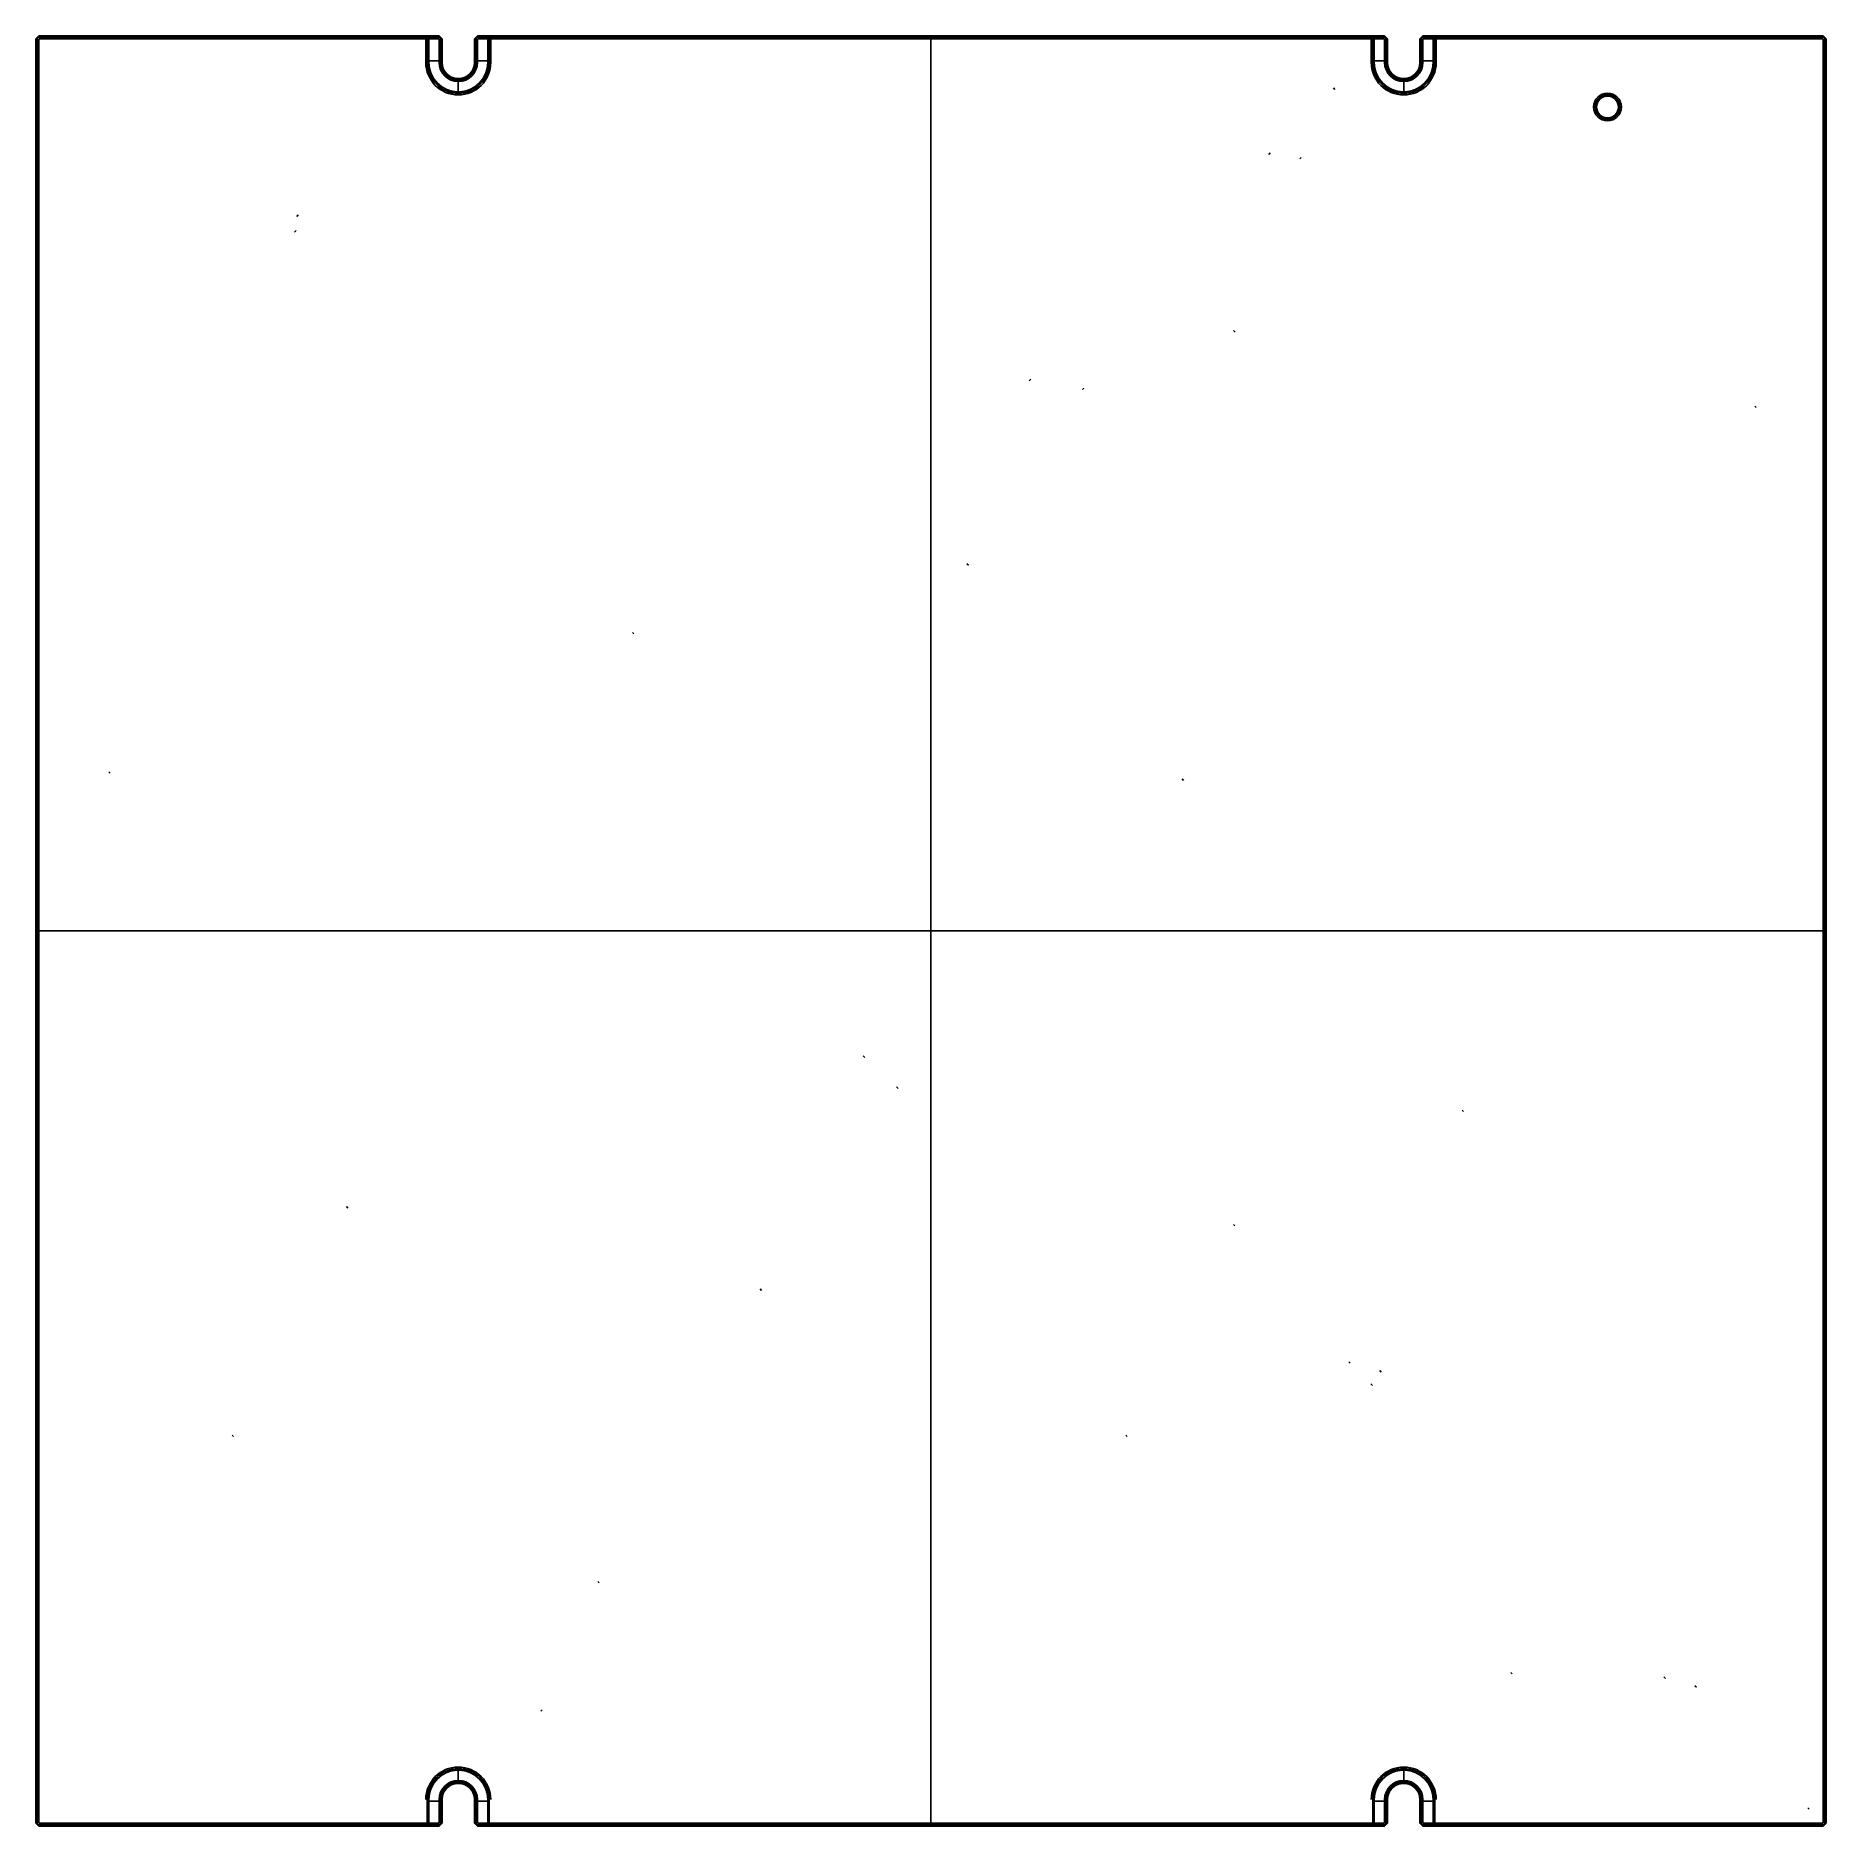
# Model space of a CAD drawing. Extents: x -358 to -55, y 52 to 355.
import ezdxf

# ---------------------------------------------------------------- set-up
doc = ezdxf.new("R2010")
doc.units = 0
doc.layers.add('8__热床$7075铝热床', color=18, linetype='CONTINUOUS')

msp = doc.modelspace()

# ---------------------------------------------------------------- linework, layer by layer
at = {"layer": '8__热床$7075铝热床'}
for p, q in [((-357.8, 53, 61.51), (-357.8, 355, 61.51)), ((-357.8, 355, 54.51), (-357.8, 355, 61.51)), ((-357.8, 53, 54.51), (-357.8, 355, 54.51)), ((-357.8, 53, 61.51), (-357.8, 355, 61.51)), ((-357.3, 355.5, 61.51), (-357.3, 355.5, 54.51)), ((-290.3, 355.5, 59.01), (-290.8, 355.5, 59.01)), ((-281.8, 355.5, 59.01), (-282.3, 355.5, 59.01)), ((-130.3, 355.5, 59.01), (-130.8, 355.5, 59.01)), ((-121.8, 355.5, 59.01), (-122.3, 355.5, 59.01)), ((-55.3, 355.5, 61.51), (-55.3, 355.5, 54.51)), ((-54.8, 355, 61.51), (-54.8, 53, 61.51)), ((-54.8, 355, 54.51), (-54.8, 355, 61.51)), ((-54.8, 355, 54.51), (-54.8, 53, 54.51)), ((-54.8, 355, 61.51), (-54.8, 53, 61.51)), ((-289.05, 351, 59.01), (-289.05, 351, 58.51)), ((-283.55, 351, 59.01), (-283.55, 351, 58.51)), ((-129.05, 351, 59.01), (-129.05, 351, 58.51)), ((-123.55, 351, 59.01), (-123.55, 351, 58.51)), ((-286.3, 348.25, 58.51), (-286.3, 348.25, 59.01)), ((-126.3, 348.25, 58.51), (-126.3, 348.25, 59.01)), ((-93.66, 343.45, 60.01), (-93.66, 343.45, 62.01)), ((-91.81, 345.3, 60.01), (-91.81, 345.3, 62.01)), ((-89.96, 343.45, 60.01), (-89.96, 343.45, 62.01)), ((-91.81, 341.6, 60.01), (-91.81, 341.6, 62.01)), ((-357.8, 204, 61.51), (-357.8, 204, 54.51)), ((-54.8, 204, 61.51), (-54.8, 204, 54.51)), ((-286.3, 59.75, 58.51), (-286.3, 59.75, 59.01)), ((-126.3, 59.75, 58.51), (-126.3, 59.75, 59.01)), ((-289.05, 57, 59.01), (-289.05, 57, 58.51)), ((-283.55, 57, 59.01), (-283.55, 57, 58.51)), ((-129.05, 57, 59.01), (-129.05, 57, 58.51)), ((-123.55, 57, 59.01), (-123.55, 57, 58.51)), ((-357.8, 53, 61.51), (-357.8, 53, 54.51)), ((-357.3, 52.5, 61.51), (-357.3, 52.5, 54.51)), ((-290.8, 52.5, 59.01), (-290.3, 52.5, 59.01)), ((-282.3, 52.5, 59.01), (-281.8, 52.5, 59.01)), ((-130.8, 52.5, 59.01), (-130.3, 52.5, 59.01)), ((-122.3, 52.5, 59.01), (-121.8, 52.5, 59.01)), ((-55.3, 52.5, 54.51), (-55.3, 52.5, 61.51)), ((-54.8, 53, 54.51), (-54.8, 53, 61.51))]:
    msp.add_line(p, q, dxfattribs=at)
for points in [[(-357.8, 355), (-357.3, 355.5)], [(-357.55, 355.25), (-289.3, 355.25)], [(-357.55, 52.75), (-357.55, 355.25)], [(-357.55, 52.75), (-357.55, 355.25)], [(-357.55, 355.25), (-291.55, 355.25)], [(-357.3, 355.5), (-289.55, 355.5)], [(-291.8, 355.5), (-357.3, 355.5)], [(-357.3, 355.5), (-289.55, 355.5)], [(-357.3, 53), (-357.3, 355)], [(-357.3, 355), (-291.8, 355)], [(-357.3, 53), (-357.3, 355)], [(-289.55, 355), (-357.3, 355)], [(-291.8, 355.5), (-291.3, 355)], [(-291.3, 355.5), (-291.8, 355.5)], [(-291.3, 355), (-291.8, 355.5)], [(-291.8, 351), (-291.8, 355)], [(-291.55, 351), (-291.55, 355.25)], [(-291.3, 355), (-291.3, 351)], [(-291.3, 351), (-291.3, 355)], [(-291.3, 351), (-291.3, 355)], [(-289.05, 355), (-289.55, 355.5)], [(-289.55, 355), (-289.55, 351)], [(-289.3, 355.25), (-289.3, 351)], [(-289.05, 355), (-289.05, 351)], [(-283.05, 355.5), (-283.55, 355)], [(-283.55, 351), (-283.55, 355)], [(-283.3, 355.25), (-129.3, 355.25)], [(-283.3, 351), (-283.3, 355.25)], [(-283.05, 355.5), (-129.55, 355.5)], [(-283.05, 355.5), (-129.55, 355.5)], [(-129.55, 355), (-283.05, 355)], [(-283.05, 351), (-283.05, 355)], [(-281.3, 355), (-280.8, 355.5)], [(-280.8, 355.5), (-281.3, 355.5)], [(-281.3, 355), (-280.8, 355.5)], [(-281.3, 351), (-281.3, 355)], [(-281.3, 355), (-281.3, 351)], [(-281.3, 355), (-281.3, 351)], [(-281.05, 355.25), (-131.55, 355.25)], [(-281.05, 355.25), (-281.05, 351)], [(-131.8, 355.5), (-280.8, 355.5)], [(-280.8, 355), (-131.8, 355)], [(-280.8, 355), (-280.8, 351)], [(-206.3, 53), (-206.3, 355)], [(-206.3, 53), (-206.3, 355)], [(-131.8, 355.5), (-131.3, 355)], [(-131.3, 355.5), (-131.8, 355.5)], [(-131.3, 355), (-131.8, 355.5)], [(-131.8, 351), (-131.8, 355)], [(-131.55, 351), (-131.55, 355.25)], [(-131.3, 355), (-131.3, 351)], [(-131.3, 351), (-131.3, 355)], [(-131.3, 351), (-131.3, 355)], [(-129.05, 355), (-129.55, 355.5)], [(-129.55, 355), (-129.55, 351)], [(-129.3, 355.25), (-129.3, 351)], [(-129.05, 355), (-129.05, 351)], [(-123.05, 355.5), (-123.55, 355)], [(-123.55, 351), (-123.55, 355)], [(-123.3, 355.25), (-55.05, 355.25)], [(-123.3, 351), (-123.3, 355.25)], [(-123.05, 355.5), (-55.3, 355.5)], [(-123.05, 355.5), (-55.3, 355.5)], [(-55.3, 355), (-123.05, 355)], [(-123.05, 351), (-123.05, 355)], [(-121.3, 355), (-120.8, 355.5)], [(-120.8, 355.5), (-121.3, 355.5)], [(-121.3, 355), (-120.8, 355.5)], [(-121.3, 351), (-121.3, 355)], [(-121.3, 355), (-121.3, 351)], [(-121.3, 355), (-121.3, 351)], [(-121.05, 355.25), (-55.05, 355.25)], [(-121.05, 355.25), (-121.05, 351)], [(-55.3, 355.5), (-120.8, 355.5)], [(-120.8, 355), (-55.3, 355)], [(-120.8, 355), (-120.8, 351)], [(-54.8, 355), (-55.3, 355.5)], [(-55.3, 355), (-55.3, 53)], [(-55.3, 355), (-55.3, 53)], [(-55.05, 355.25), (-55.05, 52.75)], [(-55.05, 355.25), (-55.05, 52.75)], [(-289.05, 351.25), (-291.3, 351.25)], [(-291.3, 351), (-291.3, 350.89), (-291.29, 350.78), (-291.29, 350.66), (-291.28, 350.55), (-291.27, 350.44), (-291.25, 350.32), (-291.23, 350.21), (-291.21, 350.09), (-291.19, 349.97), (-291.17, 349.86), (-291.14, 349.74), (-291.11, 349.62), (-291.07, 349.51), (-291.03, 349.39), (-290.99, 349.27), (-290.95, 349.16), (-290.9, 349.04), (-290.85, 348.93), (-290.8, 348.82), (-290.74, 348.7), (-290.68, 348.59), (-290.62, 348.48), (-290.55, 348.37), (-290.48, 348.26), (-290.41, 348.16), (-290.34, 348.05), (-290.26, 347.95), (-290.18, 347.85), (-290.1, 347.75), (-290.01, 347.65), (-289.92, 347.56), (-289.83, 347.46), (-289.74, 347.37), (-289.65, 347.29), (-289.55, 347.2), (-289.45, 347.12), (-289.35, 347.04), (-289.25, 346.96), (-289.14, 346.89), (-289.03, 346.81), (-288.93, 346.75), (-288.82, 346.68), (-288.71, 346.62), (-288.59, 346.56), (-288.48, 346.5), (-288.37, 346.45), (-288.25, 346.4), (-288.14, 346.35), (-288.02, 346.31), (-287.91, 346.27), (-287.79, 346.23), (-287.67, 346.19), (-287.56, 346.16), (-287.44, 346.13), (-287.32, 346.11), (-287.21, 346.08), (-287.09, 346.06), (-286.98, 346.05), (-286.86, 346.03), (-286.75, 346.02), (-286.63, 346.01), (-286.52, 346), (-286.41, 346), (-286.3, 346), (-286.19, 346), (-286.08, 346), (-285.96, 346.01), (-285.85, 346.02), (-285.73, 346.03), (-285.62, 346.05), (-285.5, 346.06), (-285.39, 346.08), (-285.27, 346.11), (-285.16, 346.13), (-285.04, 346.16), (-284.92, 346.19), (-284.81, 346.23), (-284.69, 346.27), (-284.57, 346.31), (-284.46, 346.35), (-284.34, 346.4), (-284.23, 346.45), (-284.11, 346.5), (-284, 346.56), (-283.89, 346.62), (-283.78, 346.68), (-283.67, 346.75), (-283.56, 346.81), (-283.46, 346.89), (-283.35, 346.96), (-283.25, 347.04), (-283.15, 347.12), (-283.05, 347.2), (-282.95, 347.29), (-282.86, 347.37), (-282.76, 347.46), (-282.67, 347.56), (-282.58, 347.65), (-282.5, 347.75), (-282.42, 347.85), (-282.34, 347.95), (-282.26, 348.05), (-282.18, 348.16), (-282.11, 348.26), (-282.04, 348.37), (-281.98, 348.48), (-281.92, 348.59), (-281.86, 348.7), (-281.8, 348.82), (-281.75, 348.93), (-281.7, 349.04), (-281.65, 349.16), (-281.61, 349.27), (-281.56, 349.39), (-281.53, 349.51), (-281.49, 349.62), (-281.46, 349.74), (-281.43, 349.86), (-281.4, 349.97), (-281.38, 350.09), (-281.36, 350.21), (-281.34, 350.32), (-281.33, 350.44), (-281.32, 350.55), (-281.31, 350.66), (-281.3, 350.78), (-281.3, 350.89), (-281.3, 351)], [(-291.3, 351), (-291.3, 350.89), (-291.29, 350.78), (-291.29, 350.66), (-291.28, 350.55), (-291.27, 350.44), (-291.25, 350.32), (-291.23, 350.21), (-291.21, 350.09), (-291.19, 349.97), (-291.17, 349.86), (-291.14, 349.74), (-291.11, 349.62), (-291.07, 349.51), (-291.03, 349.39), (-290.99, 349.27), (-290.95, 349.16), (-290.9, 349.04), (-290.85, 348.93), (-290.8, 348.82), (-290.74, 348.7), (-290.68, 348.59), (-290.62, 348.48), (-290.55, 348.37), (-290.48, 348.26), (-290.41, 348.16), (-290.34, 348.05), (-290.26, 347.95), (-290.18, 347.85), (-290.1, 347.75), (-290.01, 347.65), (-289.92, 347.56), (-289.83, 347.46), (-289.74, 347.37), (-289.65, 347.29), (-289.55, 347.2), (-289.45, 347.12), (-289.35, 347.04), (-289.25, 346.96), (-289.14, 346.89), (-289.03, 346.81), (-288.93, 346.75), (-288.82, 346.68), (-288.71, 346.62), (-288.59, 346.56), (-288.48, 346.5), (-288.37, 346.45), (-288.25, 346.4), (-288.14, 346.35), (-288.02, 346.31), (-287.91, 346.27), (-287.79, 346.23), (-287.67, 346.19), (-287.56, 346.16), (-287.44, 346.13), (-287.32, 346.11), (-287.21, 346.08), (-287.09, 346.06), (-286.98, 346.05), (-286.86, 346.03), (-286.75, 346.02), (-286.63, 346.01), (-286.52, 346), (-286.41, 346), (-286.3, 346), (-286.19, 346), (-286.08, 346), (-285.96, 346.01), (-285.85, 346.02), (-285.73, 346.03), (-285.62, 346.05), (-285.5, 346.06), (-285.39, 346.08), (-285.27, 346.11), (-285.16, 346.13), (-285.04, 346.16), (-284.92, 346.19), (-284.81, 346.23), (-284.69, 346.27), (-284.57, 346.31), (-284.46, 346.35), (-284.34, 346.4), (-284.23, 346.45), (-284.11, 346.5), (-284, 346.56), (-283.89, 346.62), (-283.78, 346.68), (-283.67, 346.75), (-283.56, 346.81), (-283.46, 346.89), (-283.35, 346.96), (-283.25, 347.04), (-283.15, 347.12), (-283.05, 347.2), (-282.95, 347.29), (-282.86, 347.37), (-282.76, 347.46), (-282.67, 347.56), (-282.58, 347.65), (-282.5, 347.75), (-282.42, 347.85), (-282.34, 347.95), (-282.26, 348.05), (-282.18, 348.16), (-282.11, 348.26), (-282.04, 348.37), (-281.98, 348.48), (-281.92, 348.59), (-281.86, 348.7), (-281.8, 348.82), (-281.75, 348.93), (-281.7, 349.04), (-281.65, 349.16), (-281.61, 349.27), (-281.56, 349.39), (-281.53, 349.51), (-281.49, 349.62), (-281.46, 349.74), (-281.43, 349.86), (-281.4, 349.97), (-281.38, 350.09), (-281.36, 350.21), (-281.34, 350.32), (-281.33, 350.44), (-281.32, 350.55), (-281.31, 350.66), (-281.3, 350.78), (-281.3, 350.89), (-281.3, 351)], [(-289.05, 351), (-289.05, 350.94), (-289.05, 350.88), (-289.04, 350.81), (-289.04, 350.75), (-289.03, 350.69), (-289.02, 350.63), (-289.01, 350.56), (-289, 350.5), (-288.99, 350.43), (-288.98, 350.37), (-288.96, 350.31), (-288.94, 350.24), (-288.92, 350.18), (-288.9, 350.11), (-288.88, 350.05), (-288.86, 349.99), (-288.83, 349.92), (-288.8, 349.86), (-288.77, 349.8), (-288.74, 349.74), (-288.71, 349.67), (-288.67, 349.61), (-288.64, 349.55), (-288.6, 349.49), (-288.56, 349.44), (-288.52, 349.38), (-288.48, 349.32), (-288.43, 349.27), (-288.39, 349.21), (-288.34, 349.16), (-288.29, 349.11), (-288.24, 349.05), (-288.19, 349.01), (-288.14, 348.96), (-288.09, 348.91), (-288.03, 348.86), (-287.98, 348.82), (-287.92, 348.78), (-287.86, 348.74), (-287.8, 348.7), (-287.74, 348.66), (-287.68, 348.62), (-287.62, 348.59), (-287.56, 348.56), (-287.5, 348.53), (-287.44, 348.5), (-287.37, 348.47), (-287.31, 348.44), (-287.25, 348.42), (-287.18, 348.4), (-287.12, 348.37), (-287.05, 348.36), (-286.99, 348.34), (-286.93, 348.32), (-286.86, 348.31), (-286.8, 348.3), (-286.73, 348.28), (-286.67, 348.27), (-286.61, 348.27), (-286.55, 348.26), (-286.48, 348.26), (-286.42, 348.25), (-286.36, 348.25), (-286.3, 348.25), (-286.24, 348.25), (-286.18, 348.25), (-286.11, 348.26), (-286.05, 348.26), (-285.99, 348.27), (-285.93, 348.27), (-285.86, 348.28), (-285.8, 348.3), (-285.73, 348.31), (-285.67, 348.32), (-285.61, 348.34), (-285.54, 348.36), (-285.48, 348.37), (-285.41, 348.4), (-285.35, 348.42), (-285.29, 348.44), (-285.22, 348.47), (-285.16, 348.5), (-285.1, 348.53), (-285.04, 348.56), (-284.97, 348.59), (-284.91, 348.62), (-284.85, 348.66), (-284.79, 348.7), (-284.73, 348.74), (-284.68, 348.78), (-284.62, 348.82), (-284.56, 348.86), (-284.51, 348.91), (-284.46, 348.96), (-284.4, 349.01), (-284.35, 349.05), (-284.3, 349.11), (-284.26, 349.16), (-284.21, 349.21), (-284.16, 349.27), (-284.12, 349.32), (-284.08, 349.38), (-284.04, 349.44), (-284, 349.49), (-283.96, 349.55), (-283.92, 349.61), (-283.89, 349.67), (-283.86, 349.74), (-283.82, 349.8), (-283.79, 349.86), (-283.77, 349.92), (-283.74, 349.99), (-283.72, 350.05), (-283.69, 350.11), (-283.67, 350.18), (-283.65, 350.24), (-283.64, 350.31), (-283.62, 350.37), (-283.61, 350.43), (-283.59, 350.5), (-283.58, 350.56), (-283.57, 350.63), (-283.57, 350.69), (-283.56, 350.75), (-283.55, 350.81), (-283.55, 350.88), (-283.55, 350.94), (-283.55, 351)], [(-283.55, 351), (-283.55, 350.94), (-283.55, 350.88), (-283.55, 350.81), (-283.56, 350.75), (-283.57, 350.69), (-283.57, 350.63), (-283.58, 350.56), (-283.59, 350.5), (-283.61, 350.43), (-283.62, 350.37), (-283.64, 350.31), (-283.65, 350.24), (-283.67, 350.18), (-283.69, 350.11), (-283.72, 350.05), (-283.74, 349.99), (-283.77, 349.92), (-283.79, 349.86), (-283.82, 349.8), (-283.86, 349.74), (-283.89, 349.67), (-283.92, 349.61), (-283.96, 349.55), (-284, 349.49), (-284.04, 349.44), (-284.08, 349.38), (-284.12, 349.32), (-284.16, 349.27), (-284.21, 349.21), (-284.26, 349.16), (-284.3, 349.11), (-284.35, 349.05), (-284.4, 349.01), (-284.46, 348.96), (-284.51, 348.91), (-284.56, 348.86), (-284.62, 348.82), (-284.68, 348.78), (-284.73, 348.74), (-284.79, 348.7), (-284.85, 348.66), (-284.91, 348.62), (-284.97, 348.59), (-285.04, 348.56), (-285.1, 348.53), (-285.16, 348.5), (-285.22, 348.47), (-285.29, 348.44), (-285.35, 348.42), (-285.41, 348.4), (-285.48, 348.37), (-285.54, 348.36), (-285.61, 348.34), (-285.67, 348.32), (-285.73, 348.31), (-285.8, 348.3), (-285.86, 348.28), (-285.93, 348.27), (-285.99, 348.27), (-286.05, 348.26), (-286.11, 348.26), (-286.18, 348.25), (-286.24, 348.25), (-286.3, 348.25), (-286.36, 348.25), (-286.42, 348.25), (-286.48, 348.26), (-286.55, 348.26), (-286.61, 348.27), (-286.67, 348.27), (-286.73, 348.28), (-286.8, 348.3), (-286.86, 348.31), (-286.93, 348.32), (-286.99, 348.34), (-287.05, 348.36), (-287.12, 348.37), (-287.18, 348.4), (-287.25, 348.42), (-287.31, 348.44), (-287.37, 348.47), (-287.44, 348.5), (-287.5, 348.53), (-287.56, 348.56), (-287.62, 348.59), (-287.68, 348.62), (-287.74, 348.66), (-287.8, 348.7), (-287.86, 348.74), (-287.92, 348.78), (-287.98, 348.82), (-288.03, 348.86), (-288.09, 348.91), (-288.14, 348.96), (-288.19, 349.01), (-288.24, 349.05), (-288.29, 349.11), (-288.34, 349.16), (-288.39, 349.21), (-288.43, 349.27), (-288.48, 349.32), (-288.52, 349.38), (-288.56, 349.44), (-288.6, 349.49), (-288.64, 349.55), (-288.67, 349.61), (-288.71, 349.67), (-288.74, 349.74), (-288.77, 349.8), (-288.8, 349.86), (-288.83, 349.92), (-288.86, 349.99), (-288.88, 350.05), (-288.9, 350.11), (-288.92, 350.18), (-288.94, 350.24), (-288.96, 350.31), (-288.98, 350.37), (-288.99, 350.43), (-289, 350.5), (-289.01, 350.56), (-289.02, 350.63), (-289.03, 350.69), (-289.04, 350.75), (-289.04, 350.81), (-289.05, 350.88), (-289.05, 350.94), (-289.05, 351)], [(-289.05, 351), (-289.05, 350.94), (-289.05, 350.88), (-289.04, 350.81), (-289.04, 350.75), (-289.03, 350.69), (-289.02, 350.63), (-289.01, 350.56), (-289, 350.5), (-288.99, 350.43), (-288.98, 350.37), (-288.96, 350.31), (-288.94, 350.24), (-288.92, 350.18), (-288.9, 350.11), (-288.88, 350.05), (-288.86, 349.99), (-288.83, 349.92), (-288.8, 349.86), (-288.77, 349.8), (-288.74, 349.74), (-288.71, 349.67), (-288.67, 349.61), (-288.64, 349.55), (-288.6, 349.49), (-288.56, 349.44), (-288.52, 349.38), (-288.48, 349.32), (-288.43, 349.27), (-288.39, 349.21), (-288.34, 349.16), (-288.29, 349.11), (-288.24, 349.05), (-288.19, 349.01), (-288.14, 348.96), (-288.09, 348.91), (-288.03, 348.86), (-287.98, 348.82), (-287.92, 348.78), (-287.86, 348.74), (-287.8, 348.7), (-287.74, 348.66), (-287.68, 348.62), (-287.62, 348.59), (-287.56, 348.56), (-287.5, 348.53), (-287.44, 348.5), (-287.37, 348.47), (-287.31, 348.44), (-287.25, 348.42), (-287.18, 348.4), (-287.12, 348.37), (-287.05, 348.36), (-286.99, 348.34), (-286.93, 348.32), (-286.86, 348.31), (-286.8, 348.3), (-286.73, 348.28), (-286.67, 348.27), (-286.61, 348.27), (-286.55, 348.26), (-286.48, 348.26), (-286.42, 348.25), (-286.36, 348.25), (-286.3, 348.25), (-286.24, 348.25), (-286.18, 348.25), (-286.11, 348.26), (-286.05, 348.26), (-285.99, 348.27), (-285.93, 348.27), (-285.86, 348.28), (-285.8, 348.3), (-285.73, 348.31), (-285.67, 348.32), (-285.61, 348.34), (-285.54, 348.36), (-285.48, 348.37), (-285.41, 348.4), (-285.35, 348.42), (-285.29, 348.44), (-285.22, 348.47), (-285.16, 348.5), (-285.1, 348.53), (-285.04, 348.56), (-284.97, 348.59), (-284.91, 348.62), (-284.85, 348.66), (-284.79, 348.7), (-284.73, 348.74), (-284.68, 348.78), (-284.62, 348.82), (-284.56, 348.86), (-284.51, 348.91), (-284.46, 348.96), (-284.4, 349.01), (-284.35, 349.05), (-284.3, 349.11), (-284.26, 349.16), (-284.21, 349.21), (-284.16, 349.27), (-284.12, 349.32), (-284.08, 349.38), (-284.04, 349.44), (-284, 349.49), (-283.96, 349.55), (-283.92, 349.61), (-283.89, 349.67), (-283.86, 349.74), (-283.82, 349.8), (-283.79, 349.86), (-283.77, 349.92), (-283.74, 349.99), (-283.72, 350.05), (-283.69, 350.11), (-283.67, 350.18), (-283.65, 350.24), (-283.64, 350.31), (-283.62, 350.37), (-283.61, 350.43), (-283.59, 350.5), (-283.58, 350.56), (-283.57, 350.63), (-283.57, 350.69), (-283.56, 350.75), (-283.55, 350.81), (-283.55, 350.88), (-283.55, 350.94), (-283.55, 351)], [(-283.55, 351), (-283.55, 350.94), (-283.55, 350.88), (-283.55, 350.81), (-283.56, 350.75), (-283.57, 350.69), (-283.57, 350.63), (-283.58, 350.56), (-283.59, 350.5), (-283.61, 350.43), (-283.62, 350.37), (-283.64, 350.31), (-283.65, 350.24), (-283.67, 350.18), (-283.69, 350.11), (-283.72, 350.05), (-283.74, 349.99), (-283.77, 349.92), (-283.79, 349.86), (-283.82, 349.8), (-283.86, 349.74), (-283.89, 349.67), (-283.92, 349.61), (-283.96, 349.55), (-284, 349.49), (-284.04, 349.44), (-284.08, 349.38), (-284.12, 349.32), (-284.16, 349.27), (-284.21, 349.21), (-284.26, 349.16), (-284.3, 349.11), (-284.35, 349.05), (-284.4, 349.01), (-284.46, 348.96), (-284.51, 348.91), (-284.56, 348.86), (-284.62, 348.82), (-284.68, 348.78), (-284.73, 348.74), (-284.79, 348.7), (-284.85, 348.66), (-284.91, 348.62), (-284.97, 348.59), (-285.04, 348.56), (-285.1, 348.53), (-285.16, 348.5), (-285.22, 348.47), (-285.29, 348.44), (-285.35, 348.42), (-285.41, 348.4), (-285.48, 348.37), (-285.54, 348.36), (-285.61, 348.34), (-285.67, 348.32), (-285.73, 348.31), (-285.8, 348.3), (-285.86, 348.28), (-285.93, 348.27), (-285.99, 348.27), (-286.05, 348.26), (-286.11, 348.26), (-286.18, 348.25), (-286.24, 348.25), (-286.3, 348.25), (-286.36, 348.25), (-286.42, 348.25), (-286.48, 348.26), (-286.55, 348.26), (-286.61, 348.27), (-286.67, 348.27), (-286.73, 348.28), (-286.8, 348.3), (-286.86, 348.31), (-286.93, 348.32), (-286.99, 348.34), (-287.05, 348.36), (-287.12, 348.37), (-287.18, 348.4), (-287.25, 348.42), (-287.31, 348.44), (-287.37, 348.47), (-287.44, 348.5), (-287.5, 348.53), (-287.56, 348.56), (-287.62, 348.59), (-287.68, 348.62), (-287.74, 348.66), (-287.8, 348.7), (-287.86, 348.74), (-287.92, 348.78), (-287.98, 348.82), (-288.03, 348.86), (-288.09, 348.91), (-288.14, 348.96), (-288.19, 349.01), (-288.24, 349.05), (-288.29, 349.11), (-288.34, 349.16), (-288.39, 349.21), (-288.43, 349.27), (-288.48, 349.32), (-288.52, 349.38), (-288.56, 349.44), (-288.6, 349.49), (-288.64, 349.55), (-288.67, 349.61), (-288.71, 349.67), (-288.74, 349.74), (-288.77, 349.8), (-288.8, 349.86), (-288.83, 349.92), (-288.86, 349.99), (-288.88, 350.05), (-288.9, 350.11), (-288.92, 350.18), (-288.94, 350.24), (-288.96, 350.31), (-288.98, 350.37), (-288.99, 350.43), (-289, 350.5), (-289.01, 350.56), (-289.02, 350.63), (-289.03, 350.69), (-289.04, 350.75), (-289.04, 350.81), (-289.05, 350.88), (-289.05, 350.94), (-289.05, 351)], [(-281.3, 351.25), (-283.55, 351.25)], [(-129.05, 351.25), (-131.3, 351.25)], [(-131.3, 351), (-131.3, 350.89), (-131.3, 350.78), (-131.29, 350.66), (-131.28, 350.55), (-131.27, 350.44), (-131.26, 350.32), (-131.24, 350.21), (-131.22, 350.09), (-131.2, 349.97), (-131.17, 349.86), (-131.14, 349.74), (-131.11, 349.62), (-131.07, 349.51), (-131.04, 349.39), (-130.99, 349.27), (-130.95, 349.16), (-130.9, 349.04), (-130.85, 348.93), (-130.8, 348.82), (-130.74, 348.7), (-130.68, 348.59), (-130.62, 348.48), (-130.56, 348.37), (-130.49, 348.26), (-130.41, 348.16), (-130.34, 348.05), (-130.26, 347.95), (-130.18, 347.85), (-130.1, 347.75), (-130.02, 347.65), (-129.93, 347.56), (-129.84, 347.46), (-129.74, 347.37), (-129.65, 347.29), (-129.55, 347.2), (-129.45, 347.12), (-129.35, 347.04), (-129.25, 346.96), (-129.14, 346.89), (-129.04, 346.81), (-128.93, 346.75), (-128.82, 346.68), (-128.71, 346.62), (-128.6, 346.56), (-128.49, 346.5), (-128.37, 346.45), (-128.26, 346.4), (-128.14, 346.35), (-128.03, 346.31), (-127.91, 346.27), (-127.79, 346.23), (-127.68, 346.19), (-127.56, 346.16), (-127.44, 346.13), (-127.33, 346.11), (-127.21, 346.08), (-127.1, 346.06), (-126.98, 346.05), (-126.87, 346.03), (-126.75, 346.02), (-126.64, 346.01), (-126.52, 346), (-126.41, 346), (-126.3, 346), (-126.19, 346), (-126.08, 346), (-125.97, 346.01), (-125.85, 346.02), (-125.74, 346.03), (-125.62, 346.05), (-125.51, 346.06), (-125.39, 346.08), (-125.28, 346.11), (-125.16, 346.13), (-125.04, 346.16), (-124.93, 346.19), (-124.81, 346.23), (-124.69, 346.27), (-124.58, 346.31), (-124.46, 346.35), (-124.35, 346.4), (-124.23, 346.45), (-124.12, 346.5), (-124, 346.56), (-123.89, 346.62), (-123.78, 346.68), (-123.67, 346.75), (-123.57, 346.81), (-123.46, 346.89), (-123.35, 346.96), (-123.25, 347.04), (-123.15, 347.12), (-123.05, 347.2), (-122.95, 347.29), (-122.86, 347.37), (-122.77, 347.46), (-122.68, 347.56), (-122.59, 347.65), (-122.5, 347.75), (-122.42, 347.85), (-122.34, 347.95), (-122.26, 348.05), (-122.19, 348.16), (-122.12, 348.26), (-122.05, 348.37), (-121.98, 348.48), (-121.92, 348.59), (-121.86, 348.7), (-121.8, 348.82), (-121.75, 348.93), (-121.7, 349.04), (-121.65, 349.16), (-121.61, 349.27), (-121.57, 349.39), (-121.53, 349.51), (-121.49, 349.62), (-121.46, 349.74), (-121.43, 349.86), (-121.41, 349.97), (-121.38, 350.09), (-121.36, 350.21), (-121.35, 350.32), (-121.33, 350.44), (-121.32, 350.55), (-121.31, 350.66), (-121.31, 350.78), (-121.3, 350.89), (-121.3, 351)], [(-131.3, 351), (-131.3, 350.89), (-131.3, 350.78), (-131.29, 350.66), (-131.28, 350.55), (-131.27, 350.44), (-131.26, 350.32), (-131.24, 350.21), (-131.22, 350.09), (-131.2, 349.97), (-131.17, 349.86), (-131.14, 349.74), (-131.11, 349.62), (-131.07, 349.51), (-131.04, 349.39), (-130.99, 349.27), (-130.95, 349.16), (-130.9, 349.04), (-130.85, 348.93), (-130.8, 348.82), (-130.74, 348.7), (-130.68, 348.59), (-130.62, 348.48), (-130.56, 348.37), (-130.49, 348.26), (-130.41, 348.16), (-130.34, 348.05), (-130.26, 347.95), (-130.18, 347.85), (-130.1, 347.75), (-130.02, 347.65), (-129.93, 347.56), (-129.84, 347.46), (-129.74, 347.37), (-129.65, 347.29), (-129.55, 347.2), (-129.45, 347.12), (-129.35, 347.04), (-129.25, 346.96), (-129.14, 346.89), (-129.04, 346.81), (-128.93, 346.75), (-128.82, 346.68), (-128.71, 346.62), (-128.6, 346.56), (-128.49, 346.5), (-128.37, 346.45), (-128.26, 346.4), (-128.14, 346.35), (-128.03, 346.31), (-127.91, 346.27), (-127.79, 346.23), (-127.68, 346.19), (-127.56, 346.16), (-127.44, 346.13), (-127.33, 346.11), (-127.21, 346.08), (-127.1, 346.06), (-126.98, 346.05), (-126.87, 346.03), (-126.75, 346.02), (-126.64, 346.01), (-126.52, 346), (-126.41, 346), (-126.3, 346), (-126.19, 346), (-126.08, 346), (-125.97, 346.01), (-125.85, 346.02), (-125.74, 346.03), (-125.62, 346.05), (-125.51, 346.06), (-125.39, 346.08), (-125.28, 346.11), (-125.16, 346.13), (-125.04, 346.16), (-124.93, 346.19), (-124.81, 346.23), (-124.69, 346.27), (-124.58, 346.31), (-124.46, 346.35), (-124.35, 346.4), (-124.23, 346.45), (-124.12, 346.5), (-124, 346.56), (-123.89, 346.62), (-123.78, 346.68), (-123.67, 346.75), (-123.57, 346.81), (-123.46, 346.89), (-123.35, 346.96), (-123.25, 347.04), (-123.15, 347.12), (-123.05, 347.2), (-122.95, 347.29), (-122.86, 347.37), (-122.77, 347.46), (-122.68, 347.56), (-122.59, 347.65), (-122.5, 347.75), (-122.42, 347.85), (-122.34, 347.95), (-122.26, 348.05), (-122.19, 348.16), (-122.12, 348.26), (-122.05, 348.37), (-121.98, 348.48), (-121.92, 348.59), (-121.86, 348.7), (-121.8, 348.82), (-121.75, 348.93), (-121.7, 349.04), (-121.65, 349.16), (-121.61, 349.27), (-121.57, 349.39), (-121.53, 349.51), (-121.49, 349.62), (-121.46, 349.74), (-121.43, 349.86), (-121.41, 349.97), (-121.38, 350.09), (-121.36, 350.21), (-121.35, 350.32), (-121.33, 350.44), (-121.32, 350.55), (-121.31, 350.66), (-121.31, 350.78), (-121.3, 350.89), (-121.3, 351)], [(-129.05, 351), (-129.05, 350.94), (-129.05, 350.88), (-129.05, 350.81), (-129.04, 350.75), (-129.03, 350.69), (-129.03, 350.63), (-129.02, 350.56), (-129.01, 350.5), (-128.99, 350.43), (-128.98, 350.37), (-128.96, 350.31), (-128.95, 350.24), (-128.93, 350.18), (-128.91, 350.11), (-128.88, 350.05), (-128.86, 349.99), (-128.83, 349.92), (-128.8, 349.86), (-128.78, 349.8), (-128.74, 349.74), (-128.71, 349.67), (-128.68, 349.61), (-128.64, 349.55), (-128.6, 349.49), (-128.56, 349.44), (-128.52, 349.38), (-128.48, 349.32), (-128.44, 349.27), (-128.39, 349.21), (-128.34, 349.16), (-128.3, 349.11), (-128.25, 349.05), (-128.2, 349.01), (-128.14, 348.96), (-128.09, 348.91), (-128.03, 348.86), (-127.98, 348.82), (-127.92, 348.78), (-127.86, 348.74), (-127.81, 348.7), (-127.75, 348.66), (-127.69, 348.62), (-127.63, 348.59), (-127.56, 348.56), (-127.5, 348.53), (-127.44, 348.5), (-127.38, 348.47), (-127.31, 348.44), (-127.25, 348.42), (-127.19, 348.4), (-127.12, 348.37), (-127.06, 348.36), (-126.99, 348.34), (-126.93, 348.32), (-126.87, 348.31), (-126.8, 348.3), (-126.74, 348.28), (-126.67, 348.27), (-126.61, 348.27), (-126.55, 348.26), (-126.49, 348.26), (-126.42, 348.25), (-126.36, 348.25), (-126.3, 348.25), (-126.24, 348.25), (-126.18, 348.25), (-126.12, 348.26), (-126.05, 348.26), (-125.99, 348.27), (-125.93, 348.27), (-125.86, 348.28), (-125.8, 348.3), (-125.74, 348.31), (-125.67, 348.32), (-125.61, 348.34), (-125.54, 348.36), (-125.48, 348.37), (-125.42, 348.4), (-125.35, 348.42), (-125.29, 348.44), (-125.23, 348.47), (-125.16, 348.5), (-125.1, 348.53), (-125.04, 348.56), (-124.98, 348.59), (-124.92, 348.62), (-124.86, 348.66), (-124.8, 348.7), (-124.74, 348.74), (-124.68, 348.78), (-124.62, 348.82), (-124.57, 348.86), (-124.51, 348.91), (-124.46, 348.96), (-124.41, 349.01), (-124.36, 349.05), (-124.31, 349.11), (-124.26, 349.16), (-124.21, 349.21), (-124.17, 349.27), (-124.12, 349.32), (-124.08, 349.38), (-124.04, 349.44), (-124, 349.49), (-123.96, 349.55), (-123.93, 349.61), (-123.89, 349.67), (-123.86, 349.74), (-123.83, 349.8), (-123.8, 349.86), (-123.77, 349.92), (-123.74, 349.99), (-123.72, 350.05), (-123.7, 350.11), (-123.68, 350.18), (-123.66, 350.24), (-123.64, 350.31), (-123.62, 350.37), (-123.61, 350.43), (-123.6, 350.5), (-123.59, 350.56), (-123.58, 350.63), (-123.57, 350.69), (-123.56, 350.75), (-123.56, 350.81), (-123.55, 350.88), (-123.55, 350.94), (-123.55, 351)], [(-123.55, 351), (-123.55, 350.94), (-123.55, 350.88), (-123.56, 350.81), (-123.56, 350.75), (-123.57, 350.69), (-123.58, 350.63), (-123.59, 350.56), (-123.6, 350.5), (-123.61, 350.43), (-123.62, 350.37), (-123.64, 350.31), (-123.66, 350.24), (-123.68, 350.18), (-123.7, 350.11), (-123.72, 350.05), (-123.74, 349.99), (-123.77, 349.92), (-123.8, 349.86), (-123.83, 349.8), (-123.86, 349.74), (-123.89, 349.67), (-123.93, 349.61), (-123.96, 349.55), (-124, 349.49), (-124.04, 349.44), (-124.08, 349.38), (-124.12, 349.32), (-124.17, 349.27), (-124.21, 349.21), (-124.26, 349.16), (-124.31, 349.11), (-124.36, 349.05), (-124.41, 349.01), (-124.46, 348.96), (-124.51, 348.91), (-124.57, 348.86), (-124.62, 348.82), (-124.68, 348.78), (-124.74, 348.74), (-124.8, 348.7), (-124.86, 348.66), (-124.92, 348.62), (-124.98, 348.59), (-125.04, 348.56), (-125.1, 348.53), (-125.16, 348.5), (-125.23, 348.47), (-125.29, 348.44), (-125.35, 348.42), (-125.42, 348.4), (-125.48, 348.37), (-125.54, 348.36), (-125.61, 348.34), (-125.67, 348.32), (-125.74, 348.31), (-125.8, 348.3), (-125.86, 348.28), (-125.93, 348.27), (-125.99, 348.27), (-126.05, 348.26), (-126.12, 348.26), (-126.18, 348.25), (-126.24, 348.25), (-126.3, 348.25), (-126.36, 348.25), (-126.42, 348.25), (-126.49, 348.26), (-126.55, 348.26), (-126.61, 348.27), (-126.67, 348.27), (-126.74, 348.28), (-126.8, 348.3), (-126.87, 348.31), (-126.93, 348.32), (-126.99, 348.34), (-127.06, 348.36), (-127.12, 348.37), (-127.19, 348.4), (-127.25, 348.42), (-127.31, 348.44), (-127.38, 348.47), (-127.44, 348.5), (-127.5, 348.53), (-127.56, 348.56), (-127.63, 348.59), (-127.69, 348.62), (-127.75, 348.66), (-127.81, 348.7), (-127.86, 348.74), (-127.92, 348.78), (-127.98, 348.82), (-128.03, 348.86), (-128.09, 348.91), (-128.14, 348.96), (-128.2, 349.01), (-128.25, 349.05), (-128.3, 349.11), (-128.34, 349.16), (-128.39, 349.21), (-128.44, 349.27), (-128.48, 349.32), (-128.52, 349.38), (-128.56, 349.44), (-128.6, 349.49), (-128.64, 349.55), (-128.68, 349.61), (-128.71, 349.67), (-128.74, 349.74), (-128.78, 349.8), (-128.8, 349.86), (-128.83, 349.92), (-128.86, 349.99), (-128.88, 350.05), (-128.91, 350.11), (-128.93, 350.18), (-128.95, 350.24), (-128.96, 350.31), (-128.98, 350.37), (-128.99, 350.43), (-129.01, 350.5), (-129.02, 350.56), (-129.03, 350.63), (-129.03, 350.69), (-129.04, 350.75), (-129.05, 350.81), (-129.05, 350.88), (-129.05, 350.94), (-129.05, 351)], [(-129.05, 351), (-129.05, 350.94), (-129.05, 350.88), (-129.05, 350.81), (-129.04, 350.75), (-129.03, 350.69), (-129.03, 350.63), (-129.02, 350.56), (-129.01, 350.5), (-128.99, 350.43), (-128.98, 350.37), (-128.96, 350.31), (-128.95, 350.24), (-128.93, 350.18), (-128.91, 350.11), (-128.88, 350.05), (-128.86, 349.99), (-128.83, 349.92), (-128.8, 349.86), (-128.78, 349.8), (-128.74, 349.74), (-128.71, 349.67), (-128.68, 349.61), (-128.64, 349.55), (-128.6, 349.49), (-128.56, 349.44), (-128.52, 349.38), (-128.48, 349.32), (-128.44, 349.27), (-128.39, 349.21), (-128.34, 349.16), (-128.3, 349.11), (-128.25, 349.05), (-128.2, 349.01), (-128.14, 348.96), (-128.09, 348.91), (-128.03, 348.86), (-127.98, 348.82), (-127.92, 348.78), (-127.86, 348.74), (-127.81, 348.7), (-127.75, 348.66), (-127.69, 348.62), (-127.63, 348.59), (-127.56, 348.56), (-127.5, 348.53), (-127.44, 348.5), (-127.38, 348.47), (-127.31, 348.44), (-127.25, 348.42), (-127.19, 348.4), (-127.12, 348.37), (-127.06, 348.36), (-126.99, 348.34), (-126.93, 348.32), (-126.87, 348.31), (-126.8, 348.3), (-126.74, 348.28), (-126.67, 348.27), (-126.61, 348.27), (-126.55, 348.26), (-126.49, 348.26), (-126.42, 348.25), (-126.36, 348.25), (-126.3, 348.25), (-126.24, 348.25), (-126.18, 348.25), (-126.12, 348.26), (-126.05, 348.26), (-125.99, 348.27), (-125.93, 348.27), (-125.86, 348.28), (-125.8, 348.3), (-125.74, 348.31), (-125.67, 348.32), (-125.61, 348.34), (-125.54, 348.36), (-125.48, 348.37), (-125.42, 348.4), (-125.35, 348.42), (-125.29, 348.44), (-125.23, 348.47), (-125.16, 348.5), (-125.1, 348.53), (-125.04, 348.56), (-124.98, 348.59), (-124.92, 348.62), (-124.86, 348.66), (-124.8, 348.7), (-124.74, 348.74), (-124.68, 348.78), (-124.62, 348.82), (-124.57, 348.86), (-124.51, 348.91), (-124.46, 348.96), (-124.41, 349.01), (-124.36, 349.05), (-124.31, 349.11), (-124.26, 349.16), (-124.21, 349.21), (-124.17, 349.27), (-124.12, 349.32), (-124.08, 349.38), (-124.04, 349.44), (-124, 349.49), (-123.96, 349.55), (-123.93, 349.61), (-123.89, 349.67), (-123.86, 349.74), (-123.83, 349.8), (-123.8, 349.86), (-123.77, 349.92), (-123.74, 349.99), (-123.72, 350.05), (-123.7, 350.11), (-123.68, 350.18), (-123.66, 350.24), (-123.64, 350.31), (-123.62, 350.37), (-123.61, 350.43), (-123.6, 350.5), (-123.59, 350.56), (-123.58, 350.63), (-123.57, 350.69), (-123.56, 350.75), (-123.56, 350.81), (-123.55, 350.88), (-123.55, 350.94), (-123.55, 351)], [(-123.55, 351), (-123.55, 350.94), (-123.55, 350.88), (-123.56, 350.81), (-123.56, 350.75), (-123.57, 350.69), (-123.58, 350.63), (-123.59, 350.56), (-123.6, 350.5), (-123.61, 350.43), (-123.62, 350.37), (-123.64, 350.31), (-123.66, 350.24), (-123.68, 350.18), (-123.7, 350.11), (-123.72, 350.05), (-123.74, 349.99), (-123.77, 349.92), (-123.8, 349.86), (-123.83, 349.8), (-123.86, 349.74), (-123.89, 349.67), (-123.93, 349.61), (-123.96, 349.55), (-124, 349.49), (-124.04, 349.44), (-124.08, 349.38), (-124.12, 349.32), (-124.17, 349.27), (-124.21, 349.21), (-124.26, 349.16), (-124.31, 349.11), (-124.36, 349.05), (-124.41, 349.01), (-124.46, 348.96), (-124.51, 348.91), (-124.57, 348.86), (-124.62, 348.82), (-124.68, 348.78), (-124.74, 348.74), (-124.8, 348.7), (-124.86, 348.66), (-124.92, 348.62), (-124.98, 348.59), (-125.04, 348.56), (-125.1, 348.53), (-125.16, 348.5), (-125.23, 348.47), (-125.29, 348.44), (-125.35, 348.42), (-125.42, 348.4), (-125.48, 348.37), (-125.54, 348.36), (-125.61, 348.34), (-125.67, 348.32), (-125.74, 348.31), (-125.8, 348.3), (-125.86, 348.28), (-125.93, 348.27), (-125.99, 348.27), (-126.05, 348.26), (-126.12, 348.26), (-126.18, 348.25), (-126.24, 348.25), (-126.3, 348.25), (-126.36, 348.25), (-126.42, 348.25), (-126.49, 348.26), (-126.55, 348.26), (-126.61, 348.27), (-126.67, 348.27), (-126.74, 348.28), (-126.8, 348.3), (-126.87, 348.31), (-126.93, 348.32), (-126.99, 348.34), (-127.06, 348.36), (-127.12, 348.37), (-127.19, 348.4), (-127.25, 348.42), (-127.31, 348.44), (-127.38, 348.47), (-127.44, 348.5), (-127.5, 348.53), (-127.56, 348.56), (-127.63, 348.59), (-127.69, 348.62), (-127.75, 348.66), (-127.81, 348.7), (-127.86, 348.74), (-127.92, 348.78), (-127.98, 348.82), (-128.03, 348.86), (-128.09, 348.91), (-128.14, 348.96), (-128.2, 349.01), (-128.25, 349.05), (-128.3, 349.11), (-128.34, 349.16), (-128.39, 349.21), (-128.44, 349.27), (-128.48, 349.32), (-128.52, 349.38), (-128.56, 349.44), (-128.6, 349.49), (-128.64, 349.55), (-128.68, 349.61), (-128.71, 349.67), (-128.74, 349.74), (-128.78, 349.8), (-128.8, 349.86), (-128.83, 349.92), (-128.86, 349.99), (-128.88, 350.05), (-128.91, 350.11), (-128.93, 350.18), (-128.95, 350.24), (-128.96, 350.31), (-128.98, 350.37), (-128.99, 350.43), (-129.01, 350.5), (-129.02, 350.56), (-129.03, 350.63), (-129.03, 350.69), (-129.04, 350.75), (-129.05, 350.81), (-129.05, 350.88), (-129.05, 350.94), (-129.05, 351)], [(-121.3, 351.25), (-123.55, 351.25)], [(-286.3, 348.25), (-286.3, 346)], [(-126.3, 348.25), (-126.3, 346)], [(-55.3, 204), (-357.3, 204)], [(-357.3, 204), (-55.3, 204)], [(-281.3, 57), (-281.3, 57.11), (-281.3, 57.22), (-281.31, 57.33), (-281.32, 57.45), (-281.33, 57.56), (-281.34, 57.68), (-281.36, 57.79), (-281.38, 57.91), (-281.4, 58.03), (-281.43, 58.14), (-281.46, 58.26), (-281.49, 58.38), (-281.53, 58.49), (-281.56, 58.61), (-281.61, 58.72), (-281.65, 58.84), (-281.7, 58.95), (-281.75, 59.07), (-281.8, 59.18), (-281.86, 59.3), (-281.92, 59.41), (-281.98, 59.52), (-282.04, 59.63), (-282.11, 59.74), (-282.18, 59.84), (-282.26, 59.95), (-282.34, 60.05), (-282.42, 60.15), (-282.5, 60.25), (-282.58, 60.35), (-282.67, 60.44), (-282.76, 60.53), (-282.86, 60.63), (-282.95, 60.71), (-283.05, 60.8), (-283.15, 60.88), (-283.25, 60.96), (-283.35, 61.04), (-283.46, 61.11), (-283.56, 61.18), (-283.67, 61.25), (-283.78, 61.32), (-283.89, 61.38), (-284, 61.44), (-284.11, 61.5), (-284.23, 61.55), (-284.34, 61.6), (-284.46, 61.65), (-284.57, 61.69), (-284.69, 61.73), (-284.81, 61.77), (-284.92, 61.81), (-285.04, 61.84), (-285.16, 61.87), (-285.27, 61.89), (-285.39, 61.92), (-285.5, 61.94), (-285.62, 61.95), (-285.73, 61.97), (-285.85, 61.98), (-285.96, 61.99), (-286.08, 61.99), (-286.19, 62), (-286.3, 62), (-286.41, 62), (-286.52, 61.99), (-286.63, 61.99), (-286.75, 61.98), (-286.86, 61.97), (-286.98, 61.95), (-287.09, 61.94), (-287.21, 61.92), (-287.32, 61.89), (-287.44, 61.87), (-287.56, 61.84), (-287.67, 61.81), (-287.79, 61.77), (-287.91, 61.73), (-288.02, 61.69), (-288.14, 61.65), (-288.25, 61.6), (-288.37, 61.55), (-288.48, 61.5), (-288.59, 61.44), (-288.71, 61.38), (-288.82, 61.32), (-288.93, 61.25), (-289.03, 61.18), (-289.14, 61.11), (-289.25, 61.04), (-289.35, 60.96), (-289.45, 60.88), (-289.55, 60.8), (-289.65, 60.71), (-289.74, 60.63), (-289.83, 60.53), (-289.92, 60.44), (-290.01, 60.35), (-290.1, 60.25), (-290.18, 60.15), (-290.26, 60.05), (-290.34, 59.95), (-290.41, 59.84), (-290.48, 59.74), (-290.55, 59.63), (-290.62, 59.52), (-290.68, 59.41), (-290.74, 59.3), (-290.8, 59.18), (-290.85, 59.07), (-290.9, 58.95), (-290.95, 58.84), (-290.99, 58.72), (-291.03, 58.61), (-291.07, 58.49), (-291.11, 58.38), (-291.14, 58.26), (-291.17, 58.14), (-291.19, 58.03), (-291.21, 57.91), (-291.23, 57.79), (-291.25, 57.68), (-291.27, 57.56), (-291.28, 57.45), (-291.29, 57.33), (-291.29, 57.22), (-291.3, 57.11), (-291.3, 57)], [(-281.3, 57), (-281.3, 57.11), (-281.3, 57.22), (-281.31, 57.33), (-281.32, 57.45), (-281.33, 57.56), (-281.34, 57.68), (-281.36, 57.79), (-281.38, 57.91), (-281.4, 58.03), (-281.43, 58.14), (-281.46, 58.26), (-281.49, 58.38), (-281.53, 58.49), (-281.56, 58.61), (-281.61, 58.72), (-281.65, 58.84), (-281.7, 58.95), (-281.75, 59.07), (-281.8, 59.18), (-281.86, 59.3), (-281.92, 59.41), (-281.98, 59.52), (-282.04, 59.63), (-282.11, 59.74), (-282.18, 59.84), (-282.26, 59.95), (-282.34, 60.05), (-282.42, 60.15), (-282.5, 60.25), (-282.58, 60.35), (-282.67, 60.44), (-282.76, 60.53), (-282.86, 60.63), (-282.95, 60.71), (-283.05, 60.8), (-283.15, 60.88), (-283.25, 60.96), (-283.35, 61.04), (-283.46, 61.11), (-283.56, 61.18), (-283.67, 61.25), (-283.78, 61.32), (-283.89, 61.38), (-284, 61.44), (-284.11, 61.5), (-284.23, 61.55), (-284.34, 61.6), (-284.46, 61.65), (-284.57, 61.69), (-284.69, 61.73), (-284.81, 61.77), (-284.92, 61.81), (-285.04, 61.84), (-285.16, 61.87), (-285.27, 61.89), (-285.39, 61.92), (-285.5, 61.94), (-285.62, 61.95), (-285.73, 61.97), (-285.85, 61.98), (-285.96, 61.99), (-286.08, 61.99), (-286.19, 62), (-286.3, 62), (-286.41, 62), (-286.52, 61.99), (-286.63, 61.99), (-286.75, 61.98), (-286.86, 61.97), (-286.98, 61.95), (-287.09, 61.94), (-287.21, 61.92), (-287.32, 61.89), (-287.44, 61.87), (-287.56, 61.84), (-287.67, 61.81), (-287.79, 61.77), (-287.91, 61.73), (-288.02, 61.69), (-288.14, 61.65), (-288.25, 61.6), (-288.37, 61.55), (-288.48, 61.5), (-288.59, 61.44), (-288.71, 61.38), (-288.82, 61.32), (-288.93, 61.25), (-289.03, 61.18), (-289.14, 61.11), (-289.25, 61.04), (-289.35, 60.96), (-289.45, 60.88), (-289.55, 60.8), (-289.65, 60.71), (-289.74, 60.63), (-289.83, 60.53), (-289.92, 60.44), (-290.01, 60.35), (-290.1, 60.25), (-290.18, 60.15), (-290.26, 60.05), (-290.34, 59.95), (-290.41, 59.84), (-290.48, 59.74), (-290.55, 59.63), (-290.62, 59.52), (-290.68, 59.41), (-290.74, 59.3), (-290.8, 59.18), (-290.85, 59.07), (-290.9, 58.95), (-290.95, 58.84), (-290.99, 58.72), (-291.03, 58.61), (-291.07, 58.49), (-291.11, 58.38), (-291.14, 58.26), (-291.17, 58.14), (-291.19, 58.03), (-291.21, 57.91), (-291.23, 57.79), (-291.25, 57.68), (-291.27, 57.56), (-291.28, 57.45), (-291.29, 57.33), (-291.29, 57.22), (-291.3, 57.11), (-291.3, 57)], [(-286.3, 59.75), (-286.3, 62)], [(-121.3, 57), (-121.3, 57.11), (-121.31, 57.22), (-121.31, 57.33), (-121.32, 57.45), (-121.33, 57.56), (-121.35, 57.68), (-121.37, 57.79), (-121.39, 57.91), (-121.41, 58.03), (-121.43, 58.14), (-121.46, 58.26), (-121.49, 58.38), (-121.53, 58.49), (-121.57, 58.61), (-121.61, 58.72), (-121.65, 58.84), (-121.7, 58.95), (-121.75, 59.07), (-121.8, 59.18), (-121.86, 59.3), (-121.92, 59.41), (-121.98, 59.52), (-122.05, 59.63), (-122.12, 59.74), (-122.19, 59.84), (-122.26, 59.95), (-122.34, 60.05), (-122.42, 60.15), (-122.5, 60.25), (-122.59, 60.35), (-122.68, 60.44), (-122.77, 60.53), (-122.86, 60.63), (-122.95, 60.71), (-123.05, 60.8), (-123.15, 60.88), (-123.25, 60.96), (-123.35, 61.04), (-123.46, 61.11), (-123.57, 61.18), (-123.67, 61.25), (-123.78, 61.32), (-123.89, 61.38), (-124.01, 61.44), (-124.12, 61.5), (-124.23, 61.55), (-124.35, 61.6), (-124.46, 61.65), (-124.58, 61.69), (-124.69, 61.73), (-124.81, 61.77), (-124.93, 61.81), (-125.04, 61.84), (-125.16, 61.87), (-125.28, 61.89), (-125.39, 61.92), (-125.51, 61.94), (-125.62, 61.95), (-125.74, 61.97), (-125.85, 61.98), (-125.97, 61.99), (-126.08, 61.99), (-126.19, 62), (-126.3, 62), (-126.41, 62), (-126.52, 61.99), (-126.64, 61.99), (-126.75, 61.98), (-126.87, 61.97), (-126.98, 61.95), (-127.1, 61.94), (-127.21, 61.92), (-127.33, 61.89), (-127.44, 61.87), (-127.56, 61.84), (-127.68, 61.81), (-127.79, 61.77), (-127.91, 61.73), (-128.03, 61.69), (-128.14, 61.65), (-128.26, 61.6), (-128.37, 61.55), (-128.49, 61.5), (-128.6, 61.44), (-128.71, 61.38), (-128.82, 61.32), (-128.93, 61.25), (-129.04, 61.18), (-129.14, 61.11), (-129.25, 61.04), (-129.35, 60.96), (-129.45, 60.88), (-129.55, 60.8), (-129.65, 60.71), (-129.74, 60.63), (-129.84, 60.53), (-129.93, 60.44), (-130.02, 60.35), (-130.1, 60.25), (-130.18, 60.15), (-130.26, 60.05), (-130.34, 59.95), (-130.42, 59.84), (-130.49, 59.74), (-130.56, 59.63), (-130.62, 59.52), (-130.68, 59.41), (-130.74, 59.3), (-130.8, 59.18), (-130.85, 59.07), (-130.9, 58.95), (-130.95, 58.84), (-130.99, 58.72), (-131.04, 58.61), (-131.07, 58.49), (-131.11, 58.38), (-131.14, 58.26), (-131.17, 58.14), (-131.2, 58.03), (-131.22, 57.91), (-131.24, 57.79), (-131.26, 57.68), (-131.27, 57.56), (-131.28, 57.45), (-131.29, 57.33), (-131.3, 57.22), (-131.3, 57.11), (-131.3, 57)], [(-121.3, 57), (-121.3, 57.11), (-121.31, 57.22), (-121.31, 57.33), (-121.32, 57.45), (-121.33, 57.56), (-121.35, 57.68), (-121.37, 57.79), (-121.39, 57.91), (-121.41, 58.03), (-121.43, 58.14), (-121.46, 58.26), (-121.49, 58.38), (-121.53, 58.49), (-121.57, 58.61), (-121.61, 58.72), (-121.65, 58.84), (-121.7, 58.95), (-121.75, 59.07), (-121.8, 59.18), (-121.86, 59.3), (-121.92, 59.41), (-121.98, 59.52), (-122.05, 59.63), (-122.12, 59.74), (-122.19, 59.84), (-122.26, 59.95), (-122.34, 60.05), (-122.42, 60.15), (-122.5, 60.25), (-122.59, 60.35), (-122.68, 60.44), (-122.77, 60.53), (-122.86, 60.63), (-122.95, 60.71), (-123.05, 60.8), (-123.15, 60.88), (-123.25, 60.96), (-123.35, 61.04), (-123.46, 61.11), (-123.57, 61.18), (-123.67, 61.25), (-123.78, 61.32), (-123.89, 61.38), (-124.01, 61.44), (-124.12, 61.5), (-124.23, 61.55), (-124.35, 61.6), (-124.46, 61.65), (-124.58, 61.69), (-124.69, 61.73), (-124.81, 61.77), (-124.93, 61.81), (-125.04, 61.84), (-125.16, 61.87), (-125.28, 61.89), (-125.39, 61.92), (-125.51, 61.94), (-125.62, 61.95), (-125.74, 61.97), (-125.85, 61.98), (-125.97, 61.99), (-126.08, 61.99), (-126.19, 62), (-126.3, 62), (-126.41, 62), (-126.52, 61.99), (-126.64, 61.99), (-126.75, 61.98), (-126.87, 61.97), (-126.98, 61.95), (-127.1, 61.94), (-127.21, 61.92), (-127.33, 61.89), (-127.44, 61.87), (-127.56, 61.84), (-127.68, 61.81), (-127.79, 61.77), (-127.91, 61.73), (-128.03, 61.69), (-128.14, 61.65), (-128.26, 61.6), (-128.37, 61.55), (-128.49, 61.5), (-128.6, 61.44), (-128.71, 61.38), (-128.82, 61.32), (-128.93, 61.25), (-129.04, 61.18), (-129.14, 61.11), (-129.25, 61.04), (-129.35, 60.96), (-129.45, 60.88), (-129.55, 60.8), (-129.65, 60.71), (-129.74, 60.63), (-129.84, 60.53), (-129.93, 60.44), (-130.02, 60.35), (-130.1, 60.25), (-130.18, 60.15), (-130.26, 60.05), (-130.34, 59.95), (-130.42, 59.84), (-130.49, 59.74), (-130.56, 59.63), (-130.62, 59.52), (-130.68, 59.41), (-130.74, 59.3), (-130.8, 59.18), (-130.85, 59.07), (-130.9, 58.95), (-130.95, 58.84), (-130.99, 58.72), (-131.04, 58.61), (-131.07, 58.49), (-131.11, 58.38), (-131.14, 58.26), (-131.17, 58.14), (-131.2, 58.03), (-131.22, 57.91), (-131.24, 57.79), (-131.26, 57.68), (-131.27, 57.56), (-131.28, 57.45), (-131.29, 57.33), (-131.3, 57.22), (-131.3, 57.11), (-131.3, 57)], [(-126.3, 59.75), (-126.3, 62)], [(-283.55, 57), (-283.55, 57.06), (-283.55, 57.12), (-283.55, 57.18), (-283.56, 57.25), (-283.57, 57.31), (-283.57, 57.37), (-283.58, 57.44), (-283.59, 57.5), (-283.61, 57.56), (-283.62, 57.63), (-283.64, 57.69), (-283.65, 57.76), (-283.67, 57.82), (-283.69, 57.88), (-283.72, 57.95), (-283.74, 58.01), (-283.77, 58.07), (-283.79, 58.14), (-283.82, 58.2), (-283.86, 58.26), (-283.89, 58.32), (-283.92, 58.38), (-283.96, 58.44), (-284, 58.5), (-284.04, 58.56), (-284.08, 58.62), (-284.12, 58.68), (-284.16, 58.73), (-284.21, 58.79), (-284.26, 58.84), (-284.3, 58.89), (-284.35, 58.94), (-284.4, 58.99), (-284.46, 59.04), (-284.51, 59.09), (-284.56, 59.13), (-284.62, 59.18), (-284.68, 59.22), (-284.73, 59.26), (-284.79, 59.3), (-284.85, 59.34), (-284.91, 59.37), (-284.97, 59.41), (-285.04, 59.44), (-285.1, 59.47), (-285.16, 59.5), (-285.22, 59.53), (-285.29, 59.56), (-285.35, 59.58), (-285.41, 59.6), (-285.48, 59.62), (-285.54, 59.64), (-285.61, 59.66), (-285.67, 59.68), (-285.73, 59.69), (-285.8, 59.7), (-285.86, 59.71), (-285.93, 59.72), (-285.99, 59.73), (-286.05, 59.74), (-286.11, 59.74), (-286.18, 59.75), (-286.24, 59.75), (-286.3, 59.75), (-286.36, 59.75), (-286.42, 59.75), (-286.48, 59.74), (-286.55, 59.74), (-286.61, 59.73), (-286.67, 59.72), (-286.73, 59.71), (-286.8, 59.7), (-286.86, 59.69), (-286.93, 59.68), (-286.99, 59.66), (-287.05, 59.64), (-287.12, 59.62), (-287.18, 59.6), (-287.25, 59.58), (-287.31, 59.56), (-287.37, 59.53), (-287.44, 59.5), (-287.5, 59.47), (-287.56, 59.44), (-287.62, 59.41), (-287.68, 59.37), (-287.74, 59.34), (-287.8, 59.3), (-287.86, 59.26), (-287.92, 59.22), (-287.98, 59.18), (-288.03, 59.13), (-288.09, 59.09), (-288.14, 59.04), (-288.19, 58.99), (-288.24, 58.94), (-288.29, 58.89), (-288.34, 58.84), (-288.39, 58.79), (-288.43, 58.73), (-288.48, 58.68), (-288.52, 58.62), (-288.56, 58.56), (-288.6, 58.5), (-288.64, 58.44), (-288.67, 58.38), (-288.71, 58.32), (-288.74, 58.26), (-288.77, 58.2), (-288.8, 58.14), (-288.83, 58.07), (-288.86, 58.01), (-288.88, 57.95), (-288.9, 57.88), (-288.92, 57.82), (-288.94, 57.76), (-288.96, 57.69), (-288.98, 57.63), (-288.99, 57.56), (-289, 57.5), (-289.01, 57.44), (-289.02, 57.37), (-289.03, 57.31), (-289.04, 57.25), (-289.04, 57.18), (-289.05, 57.12), (-289.05, 57.06), (-289.05, 57)], [(-289.05, 57), (-289.05, 57.06), (-289.05, 57.12), (-289.04, 57.18), (-289.04, 57.25), (-289.03, 57.31), (-289.02, 57.37), (-289.01, 57.44), (-289, 57.5), (-288.99, 57.56), (-288.98, 57.63), (-288.96, 57.69), (-288.94, 57.76), (-288.92, 57.82), (-288.9, 57.88), (-288.88, 57.95), (-288.86, 58.01), (-288.83, 58.07), (-288.8, 58.14), (-288.77, 58.2), (-288.74, 58.26), (-288.71, 58.32), (-288.67, 58.38), (-288.64, 58.44), (-288.6, 58.5), (-288.56, 58.56), (-288.52, 58.62), (-288.48, 58.68), (-288.43, 58.73), (-288.39, 58.79), (-288.34, 58.84), (-288.29, 58.89), (-288.24, 58.94), (-288.19, 58.99), (-288.14, 59.04), (-288.09, 59.09), (-288.03, 59.13), (-287.98, 59.18), (-287.92, 59.22), (-287.86, 59.26), (-287.8, 59.3), (-287.74, 59.34), (-287.68, 59.37), (-287.62, 59.41), (-287.56, 59.44), (-287.5, 59.47), (-287.44, 59.5), (-287.37, 59.53), (-287.31, 59.56), (-287.25, 59.58), (-287.18, 59.6), (-287.12, 59.62), (-287.05, 59.64), (-286.99, 59.66), (-286.93, 59.68), (-286.86, 59.69), (-286.8, 59.7), (-286.73, 59.71), (-286.67, 59.72), (-286.61, 59.73), (-286.55, 59.74), (-286.48, 59.74), (-286.42, 59.75), (-286.36, 59.75), (-286.3, 59.75), (-286.24, 59.75), (-286.18, 59.75), (-286.11, 59.74), (-286.05, 59.74), (-285.99, 59.73), (-285.93, 59.72), (-285.86, 59.71), (-285.8, 59.7), (-285.73, 59.69), (-285.67, 59.68), (-285.61, 59.66), (-285.54, 59.64), (-285.48, 59.62), (-285.41, 59.6), (-285.35, 59.58), (-285.29, 59.56), (-285.22, 59.53), (-285.16, 59.5), (-285.1, 59.47), (-285.04, 59.44), (-284.97, 59.41), (-284.91, 59.37), (-284.85, 59.34), (-284.79, 59.3), (-284.73, 59.26), (-284.68, 59.22), (-284.62, 59.18), (-284.56, 59.13), (-284.51, 59.09), (-284.46, 59.04), (-284.4, 58.99), (-284.35, 58.94), (-284.3, 58.89), (-284.26, 58.84), (-284.21, 58.79), (-284.16, 58.73), (-284.12, 58.68), (-284.08, 58.62), (-284.04, 58.56), (-284, 58.5), (-283.96, 58.44), (-283.92, 58.38), (-283.89, 58.32), (-283.86, 58.26), (-283.82, 58.2), (-283.79, 58.14), (-283.77, 58.07), (-283.74, 58.01), (-283.72, 57.95), (-283.69, 57.88), (-283.67, 57.82), (-283.65, 57.76), (-283.64, 57.69), (-283.62, 57.63), (-283.61, 57.56), (-283.59, 57.5), (-283.58, 57.44), (-283.57, 57.37), (-283.57, 57.31), (-283.56, 57.25), (-283.55, 57.18), (-283.55, 57.12), (-283.55, 57.06), (-283.55, 57)], [(-283.55, 57), (-283.55, 57.06), (-283.55, 57.12), (-283.55, 57.18), (-283.56, 57.25), (-283.57, 57.31), (-283.57, 57.37), (-283.58, 57.44), (-283.59, 57.5), (-283.61, 57.56), (-283.62, 57.63), (-283.64, 57.69), (-283.65, 57.76), (-283.67, 57.82), (-283.69, 57.88), (-283.72, 57.95), (-283.74, 58.01), (-283.77, 58.07), (-283.79, 58.14), (-283.82, 58.2), (-283.86, 58.26), (-283.89, 58.32), (-283.92, 58.38), (-283.96, 58.44), (-284, 58.5), (-284.04, 58.56), (-284.08, 58.62), (-284.12, 58.68), (-284.16, 58.73), (-284.21, 58.79), (-284.26, 58.84), (-284.3, 58.89), (-284.35, 58.94), (-284.4, 58.99), (-284.46, 59.04), (-284.51, 59.09), (-284.56, 59.13), (-284.62, 59.18), (-284.68, 59.22), (-284.73, 59.26), (-284.79, 59.3), (-284.85, 59.34), (-284.91, 59.37), (-284.97, 59.41), (-285.04, 59.44), (-285.1, 59.47), (-285.16, 59.5), (-285.22, 59.53), (-285.29, 59.56), (-285.35, 59.58), (-285.41, 59.6), (-285.48, 59.62), (-285.54, 59.64), (-285.61, 59.66), (-285.67, 59.68), (-285.73, 59.69), (-285.8, 59.7), (-285.86, 59.71), (-285.93, 59.72), (-285.99, 59.73), (-286.05, 59.74), (-286.11, 59.74), (-286.18, 59.75), (-286.24, 59.75), (-286.3, 59.75), (-286.36, 59.75), (-286.42, 59.75), (-286.48, 59.74), (-286.55, 59.74), (-286.61, 59.73), (-286.67, 59.72), (-286.73, 59.71), (-286.8, 59.7), (-286.86, 59.69), (-286.93, 59.68), (-286.99, 59.66), (-287.05, 59.64), (-287.12, 59.62), (-287.18, 59.6), (-287.25, 59.58), (-287.31, 59.56), (-287.37, 59.53), (-287.44, 59.5), (-287.5, 59.47), (-287.56, 59.44), (-287.62, 59.41), (-287.68, 59.37), (-287.74, 59.34), (-287.8, 59.3), (-287.86, 59.26), (-287.92, 59.22), (-287.98, 59.18), (-288.03, 59.13), (-288.09, 59.09), (-288.14, 59.04), (-288.19, 58.99), (-288.24, 58.94), (-288.29, 58.89), (-288.34, 58.84), (-288.39, 58.79), (-288.43, 58.73), (-288.48, 58.68), (-288.52, 58.62), (-288.56, 58.56), (-288.6, 58.5), (-288.64, 58.44), (-288.67, 58.38), (-288.71, 58.32), (-288.74, 58.26), (-288.77, 58.2), (-288.8, 58.14), (-288.83, 58.07), (-288.86, 58.01), (-288.88, 57.95), (-288.9, 57.88), (-288.92, 57.82), (-288.94, 57.76), (-288.96, 57.69), (-288.98, 57.63), (-288.99, 57.56), (-289, 57.5), (-289.01, 57.44), (-289.02, 57.37), (-289.03, 57.31), (-289.04, 57.25), (-289.04, 57.18), (-289.05, 57.12), (-289.05, 57.06), (-289.05, 57)], [(-289.05, 57), (-289.05, 57.06), (-289.05, 57.12), (-289.04, 57.18), (-289.04, 57.25), (-289.03, 57.31), (-289.02, 57.37), (-289.01, 57.44), (-289, 57.5), (-288.99, 57.56), (-288.98, 57.63), (-288.96, 57.69), (-288.94, 57.76), (-288.92, 57.82), (-288.9, 57.88), (-288.88, 57.95), (-288.86, 58.01), (-288.83, 58.07), (-288.8, 58.14), (-288.77, 58.2), (-288.74, 58.26), (-288.71, 58.32), (-288.67, 58.38), (-288.64, 58.44), (-288.6, 58.5), (-288.56, 58.56), (-288.52, 58.62), (-288.48, 58.68), (-288.43, 58.73), (-288.39, 58.79), (-288.34, 58.84), (-288.29, 58.89), (-288.24, 58.94), (-288.19, 58.99), (-288.14, 59.04), (-288.09, 59.09), (-288.03, 59.13), (-287.98, 59.18), (-287.92, 59.22), (-287.86, 59.26), (-287.8, 59.3), (-287.74, 59.34), (-287.68, 59.37), (-287.62, 59.41), (-287.56, 59.44), (-287.5, 59.47), (-287.44, 59.5), (-287.37, 59.53), (-287.31, 59.56), (-287.25, 59.58), (-287.18, 59.6), (-287.12, 59.62), (-287.05, 59.64), (-286.99, 59.66), (-286.93, 59.68), (-286.86, 59.69), (-286.8, 59.7), (-286.73, 59.71), (-286.67, 59.72), (-286.61, 59.73), (-286.55, 59.74), (-286.48, 59.74), (-286.42, 59.75), (-286.36, 59.75), (-286.3, 59.75), (-286.24, 59.75), (-286.18, 59.75), (-286.11, 59.74), (-286.05, 59.74), (-285.99, 59.73), (-285.93, 59.72), (-285.86, 59.71), (-285.8, 59.7), (-285.73, 59.69), (-285.67, 59.68), (-285.61, 59.66), (-285.54, 59.64), (-285.48, 59.62), (-285.41, 59.6), (-285.35, 59.58), (-285.29, 59.56), (-285.22, 59.53), (-285.16, 59.5), (-285.1, 59.47), (-285.04, 59.44), (-284.97, 59.41), (-284.91, 59.37), (-284.85, 59.34), (-284.79, 59.3), (-284.73, 59.26), (-284.68, 59.22), (-284.62, 59.18), (-284.56, 59.13), (-284.51, 59.09), (-284.46, 59.04), (-284.4, 58.99), (-284.35, 58.94), (-284.3, 58.89), (-284.26, 58.84), (-284.21, 58.79), (-284.16, 58.73), (-284.12, 58.68), (-284.08, 58.62), (-284.04, 58.56), (-284, 58.5), (-283.96, 58.44), (-283.92, 58.38), (-283.89, 58.32), (-283.86, 58.26), (-283.82, 58.2), (-283.79, 58.14), (-283.77, 58.07), (-283.74, 58.01), (-283.72, 57.95), (-283.69, 57.88), (-283.67, 57.82), (-283.65, 57.76), (-283.64, 57.69), (-283.62, 57.63), (-283.61, 57.56), (-283.59, 57.5), (-283.58, 57.44), (-283.57, 57.37), (-283.57, 57.31), (-283.56, 57.25), (-283.55, 57.18), (-283.55, 57.12), (-283.55, 57.06), (-283.55, 57)], [(-123.55, 57), (-123.55, 57.06), (-123.55, 57.12), (-123.56, 57.18), (-123.56, 57.25), (-123.57, 57.31), (-123.58, 57.37), (-123.59, 57.44), (-123.6, 57.5), (-123.61, 57.56), (-123.62, 57.63), (-123.64, 57.69), (-123.66, 57.76), (-123.68, 57.82), (-123.7, 57.88), (-123.72, 57.95), (-123.74, 58.01), (-123.77, 58.07), (-123.8, 58.14), (-123.83, 58.2), (-123.86, 58.26), (-123.89, 58.32), (-123.93, 58.38), (-123.96, 58.44), (-124, 58.5), (-124.04, 58.56), (-124.08, 58.62), (-124.12, 58.68), (-124.17, 58.73), (-124.21, 58.79), (-124.26, 58.84), (-124.31, 58.89), (-124.36, 58.94), (-124.41, 58.99), (-124.46, 59.04), (-124.51, 59.09), (-124.57, 59.13), (-124.62, 59.18), (-124.68, 59.22), (-124.74, 59.26), (-124.8, 59.3), (-124.86, 59.34), (-124.92, 59.37), (-124.98, 59.41), (-125.04, 59.44), (-125.1, 59.47), (-125.16, 59.5), (-125.23, 59.53), (-125.29, 59.56), (-125.35, 59.58), (-125.42, 59.6), (-125.48, 59.62), (-125.54, 59.64), (-125.61, 59.66), (-125.67, 59.68), (-125.74, 59.69), (-125.8, 59.7), (-125.86, 59.71), (-125.93, 59.72), (-125.99, 59.73), (-126.05, 59.74), (-126.12, 59.74), (-126.18, 59.75), (-126.24, 59.75), (-126.3, 59.75), (-126.36, 59.75), (-126.42, 59.75), (-126.49, 59.74), (-126.55, 59.74), (-126.61, 59.73), (-126.67, 59.72), (-126.74, 59.71), (-126.8, 59.7), (-126.87, 59.69), (-126.93, 59.68), (-126.99, 59.66), (-127.06, 59.64), (-127.12, 59.62), (-127.19, 59.6), (-127.25, 59.58), (-127.31, 59.56), (-127.38, 59.53), (-127.44, 59.5), (-127.5, 59.47), (-127.56, 59.44), (-127.63, 59.41), (-127.69, 59.37), (-127.75, 59.34), (-127.81, 59.3), (-127.86, 59.26), (-127.92, 59.22), (-127.98, 59.18), (-128.03, 59.13), (-128.09, 59.09), (-128.14, 59.04), (-128.2, 58.99), (-128.25, 58.94), (-128.3, 58.89), (-128.34, 58.84), (-128.39, 58.79), (-128.44, 58.73), (-128.48, 58.68), (-128.52, 58.62), (-128.56, 58.56), (-128.6, 58.5), (-128.64, 58.44), (-128.68, 58.38), (-128.71, 58.32), (-128.74, 58.26), (-128.78, 58.2), (-128.8, 58.14), (-128.83, 58.07), (-128.86, 58.01), (-128.88, 57.95), (-128.91, 57.88), (-128.93, 57.82), (-128.95, 57.76), (-128.96, 57.69), (-128.98, 57.63), (-128.99, 57.56), (-129.01, 57.5), (-129.02, 57.44), (-129.03, 57.37), (-129.03, 57.31), (-129.04, 57.25), (-129.05, 57.18), (-129.05, 57.12), (-129.05, 57.06), (-129.05, 57)], [(-129.05, 57), (-129.05, 57.06), (-129.05, 57.12), (-129.05, 57.18), (-129.04, 57.25), (-129.03, 57.31), (-129.03, 57.37), (-129.02, 57.44), (-129.01, 57.5), (-128.99, 57.56), (-128.98, 57.63), (-128.96, 57.69), (-128.95, 57.76), (-128.93, 57.82), (-128.91, 57.88), (-128.88, 57.95), (-128.86, 58.01), (-128.83, 58.07), (-128.8, 58.14), (-128.78, 58.2), (-128.74, 58.26), (-128.71, 58.32), (-128.68, 58.38), (-128.64, 58.44), (-128.6, 58.5), (-128.56, 58.56), (-128.52, 58.62), (-128.48, 58.68), (-128.44, 58.73), (-128.39, 58.79), (-128.34, 58.84), (-128.3, 58.89), (-128.25, 58.94), (-128.2, 58.99), (-128.14, 59.04), (-128.09, 59.09), (-128.03, 59.13), (-127.98, 59.18), (-127.92, 59.22), (-127.86, 59.26), (-127.81, 59.3), (-127.75, 59.34), (-127.69, 59.37), (-127.63, 59.41), (-127.56, 59.44), (-127.5, 59.47), (-127.44, 59.5), (-127.38, 59.53), (-127.31, 59.56), (-127.25, 59.58), (-127.19, 59.6), (-127.12, 59.62), (-127.06, 59.64), (-126.99, 59.66), (-126.93, 59.68), (-126.87, 59.69), (-126.8, 59.7), (-126.74, 59.71), (-126.67, 59.72), (-126.61, 59.73), (-126.55, 59.74), (-126.49, 59.74), (-126.42, 59.75), (-126.36, 59.75), (-126.3, 59.75), (-126.24, 59.75), (-126.18, 59.75), (-126.12, 59.74), (-126.05, 59.74), (-125.99, 59.73), (-125.93, 59.72), (-125.86, 59.71), (-125.8, 59.7), (-125.74, 59.69), (-125.67, 59.68), (-125.61, 59.66), (-125.54, 59.64), (-125.48, 59.62), (-125.42, 59.6), (-125.35, 59.58), (-125.29, 59.56), (-125.23, 59.53), (-125.16, 59.5), (-125.1, 59.47), (-125.04, 59.44), (-124.98, 59.41), (-124.92, 59.37), (-124.86, 59.34), (-124.8, 59.3), (-124.74, 59.26), (-124.68, 59.22), (-124.62, 59.18), (-124.57, 59.13), (-124.51, 59.09), (-124.46, 59.04), (-124.41, 58.99), (-124.36, 58.94), (-124.31, 58.89), (-124.26, 58.84), (-124.21, 58.79), (-124.17, 58.73), (-124.12, 58.68), (-124.08, 58.62), (-124.04, 58.56), (-124, 58.5), (-123.96, 58.44), (-123.93, 58.38), (-123.89, 58.32), (-123.86, 58.26), (-123.83, 58.2), (-123.8, 58.14), (-123.77, 58.07), (-123.74, 58.01), (-123.72, 57.95), (-123.7, 57.88), (-123.68, 57.82), (-123.66, 57.76), (-123.64, 57.69), (-123.62, 57.63), (-123.61, 57.56), (-123.6, 57.5), (-123.59, 57.44), (-123.58, 57.37), (-123.57, 57.31), (-123.56, 57.25), (-123.56, 57.18), (-123.55, 57.12), (-123.55, 57.06), (-123.55, 57)], [(-123.55, 57), (-123.55, 57.06), (-123.55, 57.12), (-123.56, 57.18), (-123.56, 57.25), (-123.57, 57.31), (-123.58, 57.37), (-123.59, 57.44), (-123.6, 57.5), (-123.61, 57.56), (-123.62, 57.63), (-123.64, 57.69), (-123.66, 57.76), (-123.68, 57.82), (-123.7, 57.88), (-123.72, 57.95), (-123.74, 58.01), (-123.77, 58.07), (-123.8, 58.14), (-123.83, 58.2), (-123.86, 58.26), (-123.89, 58.32), (-123.93, 58.38), (-123.96, 58.44), (-124, 58.5), (-124.04, 58.56), (-124.08, 58.62), (-124.12, 58.68), (-124.17, 58.73), (-124.21, 58.79), (-124.26, 58.84), (-124.31, 58.89), (-124.36, 58.94), (-124.41, 58.99), (-124.46, 59.04), (-124.51, 59.09), (-124.57, 59.13), (-124.62, 59.18), (-124.68, 59.22), (-124.74, 59.26), (-124.8, 59.3), (-124.86, 59.34), (-124.92, 59.37), (-124.98, 59.41), (-125.04, 59.44), (-125.1, 59.47), (-125.16, 59.5), (-125.23, 59.53), (-125.29, 59.56), (-125.35, 59.58), (-125.42, 59.6), (-125.48, 59.62), (-125.54, 59.64), (-125.61, 59.66), (-125.67, 59.68), (-125.74, 59.69), (-125.8, 59.7), (-125.86, 59.71), (-125.93, 59.72), (-125.99, 59.73), (-126.05, 59.74), (-126.12, 59.74), (-126.18, 59.75), (-126.24, 59.75), (-126.3, 59.75), (-126.36, 59.75), (-126.42, 59.75), (-126.49, 59.74), (-126.55, 59.74), (-126.61, 59.73), (-126.67, 59.72), (-126.74, 59.71), (-126.8, 59.7), (-126.87, 59.69), (-126.93, 59.68), (-126.99, 59.66), (-127.06, 59.64), (-127.12, 59.62), (-127.19, 59.6), (-127.25, 59.58), (-127.31, 59.56), (-127.38, 59.53), (-127.44, 59.5), (-127.5, 59.47), (-127.56, 59.44), (-127.63, 59.41), (-127.69, 59.37), (-127.75, 59.34), (-127.81, 59.3), (-127.86, 59.26), (-127.92, 59.22), (-127.98, 59.18), (-128.03, 59.13), (-128.09, 59.09), (-128.14, 59.04), (-128.2, 58.99), (-128.25, 58.94), (-128.3, 58.89), (-128.34, 58.84), (-128.39, 58.79), (-128.44, 58.73), (-128.48, 58.68), (-128.52, 58.62), (-128.56, 58.56), (-128.6, 58.5), (-128.64, 58.44), (-128.68, 58.38), (-128.71, 58.32), (-128.74, 58.26), (-128.78, 58.2), (-128.8, 58.14), (-128.83, 58.07), (-128.86, 58.01), (-128.88, 57.95), (-128.91, 57.88), (-128.93, 57.82), (-128.95, 57.76), (-128.96, 57.69), (-128.98, 57.63), (-128.99, 57.56), (-129.01, 57.5), (-129.02, 57.44), (-129.03, 57.37), (-129.03, 57.31), (-129.04, 57.25), (-129.05, 57.18), (-129.05, 57.12), (-129.05, 57.06), (-129.05, 57)], [(-129.05, 57), (-129.05, 57.06), (-129.05, 57.12), (-129.05, 57.18), (-129.04, 57.25), (-129.03, 57.31), (-129.03, 57.37), (-129.02, 57.44), (-129.01, 57.5), (-128.99, 57.56), (-128.98, 57.63), (-128.96, 57.69), (-128.95, 57.76), (-128.93, 57.82), (-128.91, 57.88), (-128.88, 57.95), (-128.86, 58.01), (-128.83, 58.07), (-128.8, 58.14), (-128.78, 58.2), (-128.74, 58.26), (-128.71, 58.32), (-128.68, 58.38), (-128.64, 58.44), (-128.6, 58.5), (-128.56, 58.56), (-128.52, 58.62), (-128.48, 58.68), (-128.44, 58.73), (-128.39, 58.79), (-128.34, 58.84), (-128.3, 58.89), (-128.25, 58.94), (-128.2, 58.99), (-128.14, 59.04), (-128.09, 59.09), (-128.03, 59.13), (-127.98, 59.18), (-127.92, 59.22), (-127.86, 59.26), (-127.81, 59.3), (-127.75, 59.34), (-127.69, 59.37), (-127.63, 59.41), (-127.56, 59.44), (-127.5, 59.47), (-127.44, 59.5), (-127.38, 59.53), (-127.31, 59.56), (-127.25, 59.58), (-127.19, 59.6), (-127.12, 59.62), (-127.06, 59.64), (-126.99, 59.66), (-126.93, 59.68), (-126.87, 59.69), (-126.8, 59.7), (-126.74, 59.71), (-126.67, 59.72), (-126.61, 59.73), (-126.55, 59.74), (-126.49, 59.74), (-126.42, 59.75), (-126.36, 59.75), (-126.3, 59.75), (-126.24, 59.75), (-126.18, 59.75), (-126.12, 59.74), (-126.05, 59.74), (-125.99, 59.73), (-125.93, 59.72), (-125.86, 59.71), (-125.8, 59.7), (-125.74, 59.69), (-125.67, 59.68), (-125.61, 59.66), (-125.54, 59.64), (-125.48, 59.62), (-125.42, 59.6), (-125.35, 59.58), (-125.29, 59.56), (-125.23, 59.53), (-125.16, 59.5), (-125.1, 59.47), (-125.04, 59.44), (-124.98, 59.41), (-124.92, 59.37), (-124.86, 59.34), (-124.8, 59.3), (-124.74, 59.26), (-124.68, 59.22), (-124.62, 59.18), (-124.57, 59.13), (-124.51, 59.09), (-124.46, 59.04), (-124.41, 58.99), (-124.36, 58.94), (-124.31, 58.89), (-124.26, 58.84), (-124.21, 58.79), (-124.17, 58.73), (-124.12, 58.68), (-124.08, 58.62), (-124.04, 58.56), (-124, 58.5), (-123.96, 58.44), (-123.93, 58.38), (-123.89, 58.32), (-123.86, 58.26), (-123.83, 58.2), (-123.8, 58.14), (-123.77, 58.07), (-123.74, 58.01), (-123.72, 57.95), (-123.7, 57.88), (-123.68, 57.82), (-123.66, 57.76), (-123.64, 57.69), (-123.62, 57.63), (-123.61, 57.56), (-123.6, 57.5), (-123.59, 57.44), (-123.58, 57.37), (-123.57, 57.31), (-123.56, 57.25), (-123.56, 57.18), (-123.55, 57.12), (-123.55, 57.06), (-123.55, 57)], [(-291.55, 57), (-291.55, 52.75)], [(-291.3, 57), (-291.3, 53)], [(-291.3, 57), (-291.3, 53)], [(-291.3, 53), (-291.3, 57)], [(-291.3, 56.74), (-289.05, 56.74)], [(-289.55, 57), (-289.55, 53)], [(-289.3, 57), (-289.3, 52.75)], [(-289.05, 53), (-289.05, 57)], [(-289.05, 57), (-289.05, 53)], [(-289.05, 57), (-289.05, 53)], [(-283.55, 57), (-283.55, 53)], [(-283.55, 53), (-283.55, 57)], [(-283.55, 53), (-283.55, 57)], [(-283.55, 56.74), (-281.3, 56.74)], [(-283.3, 52.75), (-283.3, 57)], [(-283.05, 53), (-283.05, 57)], [(-281.3, 53), (-281.3, 57)], [(-281.3, 53), (-281.3, 57)], [(-281.3, 57), (-281.3, 53)], [(-281.05, 52.75), (-281.05, 57)], [(-131.55, 57), (-131.55, 52.75)], [(-131.3, 57), (-131.3, 53)], [(-131.3, 57), (-131.3, 53)], [(-131.3, 53), (-131.3, 57)], [(-131.3, 56.74), (-129.05, 56.74)], [(-129.55, 57), (-129.55, 53)], [(-129.3, 57), (-129.3, 52.75)], [(-129.05, 53), (-129.05, 57)], [(-129.05, 57), (-129.05, 53)], [(-129.05, 57), (-129.05, 53)], [(-123.55, 57), (-123.55, 53)], [(-123.55, 53), (-123.55, 57)], [(-123.55, 53), (-123.55, 57)], [(-123.55, 56.74), (-121.3, 56.74)], [(-123.3, 52.75), (-123.3, 57)], [(-123.05, 53), (-123.05, 57)], [(-121.3, 53), (-121.3, 57)], [(-121.3, 53), (-121.3, 57)], [(-121.3, 57), (-121.3, 53)], [(-121.05, 52.75), (-121.05, 57)], [(-357.8, 53), (-357.3, 52.5)], [(-357.55, 52.75), (-289.3, 52.75)], [(-291.55, 52.75), (-357.55, 52.75)], [(-357.3, 53), (-289.55, 53)], [(-357.3, 52.5), (-291.8, 52.5)], [(-289.55, 52.5), (-357.3, 52.5)], [(-289.55, 52.5), (-357.3, 52.5)], [(-291.3, 53), (-291.8, 52.5)], [(-291.3, 53), (-291.8, 52.5)], [(-291.8, 52.5), (-291.3, 52.5)], [(-291.3, 52.5), (-290.8, 52.5)], [(-290.3, 52.5), (-289.55, 52.5)], [(-289.55, 52.5), (-289.05, 53)], [(-289.55, 52.5), (-289.05, 53)], [(-283.55, 53), (-283.05, 52.5)], [(-283.55, 53), (-283.05, 52.5)], [(-283.3, 52.75), (-129.3, 52.75)], [(-283.05, 53), (-278.7, 53)], [(-278.7, 52.5), (-283.05, 52.5)], [(-283.05, 52.5), (-282.3, 52.5)], [(-129.55, 52.5), (-283.05, 52.5)], [(-281.8, 52.5), (-281.3, 52.5)], [(-280.8, 52.5), (-281.3, 53)], [(-281.3, 53), (-280.8, 52.5)], [(-281.3, 52.5), (-280.8, 52.5)], [(-131.55, 52.75), (-281.05, 52.75)], [(-280.8, 52.5), (-131.8, 52.5)], [(-278.7, 53), (-129.55, 53)], [(-129.55, 52.5), (-278.7, 52.5)], [(-131.3, 53), (-131.8, 52.5)], [(-131.3, 53), (-131.8, 52.5)], [(-131.8, 52.5), (-131.3, 52.5)], [(-131.3, 52.5), (-130.8, 52.5)], [(-130.3, 52.5), (-129.55, 52.5)], [(-129.55, 52.5), (-129.05, 53)], [(-129.55, 52.5), (-129.05, 53)], [(-123.55, 53), (-123.05, 52.5)], [(-123.55, 53), (-123.05, 52.5)], [(-123.3, 52.75), (-55.05, 52.75)], [(-123.05, 53), (-118.7, 53)], [(-118.7, 52.5), (-123.05, 52.5)], [(-123.05, 52.5), (-122.3, 52.5)], [(-55.3, 52.5), (-123.05, 52.5)], [(-121.8, 52.5), (-121.3, 52.5)], [(-120.8, 52.5), (-121.3, 53)], [(-121.3, 53), (-120.8, 52.5)], [(-121.3, 52.5), (-120.8, 52.5)], [(-55.05, 52.75), (-121.05, 52.75)], [(-120.8, 52.5), (-55.3, 52.5)], [(-118.7, 53), (-55.3, 53)], [(-55.3, 52.5), (-118.7, 52.5)], [(-54.8, 53), (-55.3, 52.5)]]:
    msp.add_lwpolyline(points, dxfattribs=at)
at = {"layer": '8__热床$7075铝热床', "extrusion": (0.816497, -0.408248, 0.408248)}
for points in [[(157.84, 244.95), (157.51, 245.22)], [(157.84, 251.8), (158.18, 251.52)], [(187.02, 227.97), (187.36, 227.69)], [(292.79, 141.61), (293.13, 141.34)], [(-112.72, 189.72), (-112.39, 189.45)], [(22.56, 86.11), (22.9, 85.84)]]:
    msp.add_lwpolyline(points, dxfattribs=at)
at = {"layer": '8__热床$7075铝热床', "extrusion": (-0.408248, 0.816497, -0.408248)}
for points in [[(161.27, 251.1), (160.93, 251.38)], [(99.88, 232.07), (100.22, 231.79)], [(92.84, 237.13), (92.5, 237.41)], [(-50.27, 207.92), (-50.6, 208.2)], [(237.51, 128.59), (237.18, 128.87)], [(235.17, 121.61), (234.83, 121.88)], [(94.41, 99.38), (94.07, 99.66)]]:
    msp.add_lwpolyline(points, dxfattribs=at)
at = {"layer": '8__热床$7075铝热床', "extrusion": (0.816497, -0.408248, -0.408248)}
for points in [[(157.84, -145.89), (158.18, -145.61)], [(293.13, -35.43), (292.79, -35.7)], [(-112.39, -83.54), (-112.72, -83.81)], [(-78.17, -55.6), (-78.51, -55.88)], [(-10.65, -7.31), (-10.31, -7.04)], [(22.23, 26.37), (22.56, 26.64)]]:
    msp.add_lwpolyline(points, dxfattribs=at)
at = {"layer": '8__热床$7075铝热床', "extrusion": (0.408248, -0.408248, 0.816497)}
for points in [[(-1.63, 442.43), (-1.63, 442.86)], [(46.63, 403.89), (46.63, 403.46)], [(159.77, 311.51), (159.77, 311.08)], [(212.27, 272.11), (212.27, 272.54)], [(-1.63, 97.89), (-1.63, 98.33)]]:
    msp.add_lwpolyline(points, dxfattribs=at)
at = {"layer": '8__热床$7075铝热床', "extrusion": (0.816497, 0.408248, -0.408248)}
for points in [[(477.65, -9.32), (477.31, -9.05)], [(371.88, 77.03), (371.55, 77.31)], [(207.42, -64.82), (207.08, -64.55)], [(72.13, 38.79), (71.8, 39.06)]]:
    msp.add_lwpolyline(points, dxfattribs=at)
at = {"layer": '8__热床$7075铝热床', "extrusion": (1, 0, 0)}
for points in [[(355.25, 54.26), (355.25, 61.76)], [(355, 62.01), (355.5, 61.51)], [(355.5, 54.51), (355, 54.01)], [(355.5, 54.51), (355.5, 61.51)], [(355.5, 61.51), (355.5, 59.01)], [(355.25, 61.76), (355.25, 59.01)], [(355, 61.51), (355, 59.01)], [(355.5, 59.01), (355.5, 54.51)], [(355.25, 59.01), (355.25, 54.26)], [(351, 59.01), (355, 59.01)], [(355, 59.01), (355, 54.51)], [(355, 56.51), (351, 56.51)], [(355, 59.01), (351, 59.01)], [(355, 59.01), (355, 54.51)], [(351, 56.51), (355, 56.51)], [(355.25, 59.01), (355.25, 54.26)], [(355.5, 59.01), (355.5, 54.51)], [(355, 59.01), (355, 61.51)], [(355.25, 59.01), (355.25, 61.76)], [(355.5, 59.01), (355.5, 61.51)], [(355.5, 54.51), (355, 54.01)], [(355, 62.01), (355.5, 61.51)], [(355.5, 54.51), (355.5, 61.51)], [(355.5, 61.51), (355.5, 59.01)], [(355.25, 61.76), (355.25, 59.01)], [(355, 61.51), (355, 59.01)], [(355.5, 59.01), (355.5, 54.51)], [(355.25, 59.01), (355.25, 54.26)], [(351, 59.01), (355, 59.01)], [(355, 59.01), (355, 54.51)], [(355, 56.51), (351, 56.51)], [(355, 59.01), (351, 59.01)], [(355, 59.01), (355, 54.51)], [(351, 56.51), (355, 56.51)], [(355.25, 59.01), (355.25, 54.26)], [(355.5, 59.01), (355.5, 54.51)], [(355, 59.01), (355, 61.51)], [(355.25, 59.01), (355.25, 61.76)], [(355.5, 59.01), (355.5, 61.51)], [(355.5, 54.51), (355.5, 61.51)], [(355.5, 54.51), (355, 54.01)], [(355, 62.01), (355.5, 61.51)], [(355.25, 54.26), (355.25, 61.76)], [(354, 61.51), (354, 59.01)], [(353.47, 54.51), (353.47, 59.01)], [(353.47, 54.51), (353.47, 59.01)], [(354, 61.51), (354, 59.01)], [(354, 61.51), (354, 59.01)], [(353.47, 54.51), (353.47, 59.01)], [(353.47, 54.51), (353.47, 59.01)], [(354, 61.51), (354, 59.01)], [(351, 59.01), (351, 61.51)], [(351, 58.51), (351, 54.51)], [(351, 58.51), (351, 54.51)], [(351, 61.51), (351, 59.01)], [(351, 59.01), (351, 61.51)], [(351, 58.51), (351, 54.51)], [(351, 58.51), (351, 54.51)], [(351, 61.51), (351, 59.01)], [(348.25, 58.51), (348.25, 54.51)], [(348.25, 54.51), (347.75, 54.01)], [(346, 59.01), (346, 61.51)], [(346, 61.51), (345.5, 62.01)], [(348.25, 58.51), (348.25, 54.51)], [(348.25, 54.51), (347.75, 54.01)], [(346, 59.01), (346, 61.51)], [(346, 61.51), (345.5, 62.01)], [(345.3, 54.51), (345.8, 54.01)], [(343.45, 54.51), (343.45, 60.01)], [(345.3, 54.51), (345.3, 60.01)], [(343.45, 54.51), (343.45, 60.01)], [(341.6, 54.51), (341.6, 60.01)], [(341.6, 54.51), (341.1, 54.01)], [(62, 61.51), (62.5, 62.01)], [(62, 59.01), (62, 61.51)], [(62, 61.51), (62.5, 62.01)], [(62, 59.01), (62, 61.51)], [(59.75, 54.51), (60.25, 54.01)], [(59.75, 58.51), (59.75, 54.51)], [(59.75, 54.51), (60.25, 54.01)], [(59.75, 58.51), (59.75, 54.51)], [(57, 62.01), (53, 62.01)], [(57, 61.51), (57, 59.01)], [(57, 58.51), (57, 54.51)], [(57, 58.51), (57, 54.51)], [(57, 59.01), (57, 61.51)], [(53, 62.01), (57, 62.01)], [(57, 62.01), (53, 62.01)], [(57, 61.51), (57, 59.01)], [(57, 58.51), (57, 54.51)], [(57, 58.51), (57, 54.51)], [(57, 59.01), (57, 61.51)], [(53, 62.01), (57, 62.01)], [(52.75, 61.76), (52.75, 54.26)], [(53, 62.01), (52.5, 61.51)], [(53, 54.01), (52.5, 54.51)], [(52.5, 54.51), (52.5, 61.51)], [(52.5, 59.01), (52.5, 61.51)], [(52.75, 59.01), (52.75, 61.76)], [(53.99, 61.51), (53.99, 59.01)], [(53, 59.01), (53, 61.51)], [(52.5, 59.01), (52.5, 54.51)], [(52.75, 59.01), (52.75, 54.26)], [(54.52, 54.51), (54.52, 59.01)], [(53, 59.01), (53, 54.51)], [(54.52, 54.51), (54.52, 59.01)], [(53, 59.01), (53, 54.51)], [(52.75, 59.01), (52.75, 54.26)], [(52.5, 59.01), (52.5, 54.51)], [(53.99, 61.51), (53.99, 59.01)], [(53, 61.51), (53, 59.01)], [(52.75, 61.76), (52.75, 59.01)], [(52.5, 61.51), (52.5, 59.01)], [(53, 54.01), (52.5, 54.51)], [(53, 62.01), (52.5, 61.51)], [(52.5, 54.51), (52.5, 61.51)], [(52.5, 59.01), (52.5, 61.51)], [(52.75, 59.01), (52.75, 61.76)], [(53.99, 61.51), (53.99, 59.01)], [(53, 59.01), (53, 61.51)], [(52.5, 59.01), (52.5, 54.51)], [(52.75, 59.01), (52.75, 54.26)], [(54.52, 54.51), (54.52, 59.01)], [(53, 59.01), (53, 54.51)], [(54.52, 54.51), (54.52, 59.01)], [(53, 59.01), (53, 54.51)], [(52.75, 59.01), (52.75, 54.26)], [(52.5, 59.01), (52.5, 54.51)], [(53.99, 61.51), (53.99, 59.01)], [(53, 61.51), (53, 59.01)], [(52.75, 61.76), (52.75, 59.01)], [(52.5, 61.51), (52.5, 59.01)], [(52.5, 54.51), (52.5, 61.51)], [(53, 54.01), (52.5, 54.51)], [(53, 62.01), (52.5, 61.51)], [(52.75, 54.26), (52.75, 61.76)]]:
    msp.add_lwpolyline(points, dxfattribs=at)
at = {"layer": '8__热床$7075铝热床', "extrusion": (0.408248, 0.816497, 0.408248)}
for points in [[(419.64, -20.11), (419.98, -20.39)], [(410.25, -22.03), (409.91, -21.76)], [(274.19, -56.31), (274.52, -56.58)], [(207.77, -69.86), (208.11, -70.14)], [(343.06, 95.82), (343.39, 95.55)], [(276.64, 82.27), (276.98, 81.99)], [(139.58, 53.6), (139.24, 53.88)]]:
    msp.add_lwpolyline(points, dxfattribs=at)
at = {"layer": '8__热床$7075铝热床', "extrusion": (0.816497, 0.408248, 0.408248)}
for points in [[(448.13, 97.98), (447.79, 97.7)], [(342.7, 5.05), (342.36, 4.77)], [(207.42, 170.73), (207.08, 170.46)], [(177.56, 153.2), (177.9, 153.48)], [(174.21, 143.62), (173.88, 143.35)], [(172.87, 149.37), (172.53, 149.1)], [(102.66, 85.2), (102.32, 84.92)]]:
    msp.add_lwpolyline(points, dxfattribs=at)
at = {"layer": '8__热床$7075铝热床', "extrusion": (0, 1, 0)}
for points in [[(290.8, 59.01), (291.3, 59.01)], [(289.55, 59.01), (290.3, 59.01)], [(282.3, 59.01), (283.05, 59.01)], [(281.3, 59.01), (281.8, 59.01)], [(130.8, 59.01), (131.3, 59.01)], [(129.55, 59.01), (130.3, 59.01)], [(122.3, 59.01), (123.05, 59.01)], [(121.3, 59.01), (121.8, 59.01)], [(291.8, 62.01), (291.3, 61.51)], [(289.55, 54.01), (289.05, 54.51)], [(283.05, 54.01), (283.55, 54.51)], [(280.8, 62.01), (281.3, 61.51)], [(131.8, 62.01), (131.3, 61.51)], [(129.55, 54.01), (129.05, 54.51)], [(123.05, 54.01), (123.55, 54.51)], [(120.8, 62.01), (121.3, 61.51)], [(291.3, 61.51), (291.8, 62.01)], [(289.55, 54.01), (289.05, 54.51)], [(283.05, 54.01), (283.55, 54.51)], [(281.3, 61.51), (280.8, 62.01)], [(131.8, 62.01), (131.3, 61.51)], [(129.55, 54.01), (129.05, 54.51)], [(123.05, 54.01), (123.55, 54.51)], [(120.8, 62.01), (121.3, 61.51)], [(93.66, 54.51), (94.16, 54.01)], [(89.96, 54.51), (89.46, 54.01)], [(357.8, 54.51), (357.3, 54.01)], [(357.3, 62.01), (357.8, 61.51)], [(55.3, 62.01), (54.8, 61.51)], [(54.8, 54.51), (55.3, 54.01)], [(291.8, 62.01), (291.3, 61.51)], [(291.3, 61.51), (291.8, 62.01)], [(289.55, 54.01), (289.05, 54.51)], [(289.55, 54.01), (289.05, 54.51)], [(283.05, 54.01), (283.55, 54.51)], [(283.05, 54.01), (283.55, 54.51)], [(281.3, 61.51), (280.8, 62.01)], [(281.3, 61.51), (280.8, 62.01)], [(131.3, 61.51), (131.8, 62.01)], [(131.3, 61.51), (131.8, 62.01)], [(129.55, 54.01), (129.05, 54.51)], [(129.55, 54.01), (129.05, 54.51)], [(123.05, 54.01), (123.55, 54.51)], [(123.05, 54.01), (123.55, 54.51)], [(120.8, 62.01), (121.3, 61.51)], [(121.3, 61.51), (120.8, 62.01)], [(291.8, 62.01), (357.3, 62.01)], [(131.8, 62.01), (280.8, 62.01)], [(55.3, 62.01), (120.8, 62.01)]]:
    msp.add_lwpolyline(points, dxfattribs=at)
at = {"layer": '8__热床$7075铝热床', "extrusion": (8.72866e-08, -8.72866e-08, 1)}
for points in [[(-289.05, 355), (-289.55, 355.5)], [(-129.05, 355), (-129.55, 355.5)]]:
    msp.add_lwpolyline(points, dxfattribs=at)
at = {"layer": '8__热床$7075铝热床', "extrusion": (-0.408248, 0.408248, 0.816497)}
for points in [[(-46.63, -340.37), (-46.63, -340.8)], [(-158.18, -245.4), (-158.18, -245.83)], [(-212.27, -201.23), (-212.27, -201.66)], [(167.27, -166.59), (167.27, -166.16)], [(161.43, -157.06), (161.43, -157.5)], [(49.89, -69.88), (49.89, -70.32)], [(48.3, -64.69), (48.3, -65.12)]]:
    msp.add_lwpolyline(points, dxfattribs=at)
at = {"layer": '8__热床$7075铝热床', "extrusion": (-8.72866e-08, -8.72866e-08, 1)}
for points in [[(-283.05, 355.5), (-283.55, 355)], [(-123.05, 355.5), (-123.55, 355)]]:
    msp.add_lwpolyline(points, dxfattribs=at)
at = {"layer": '8__热床$7075铝热床', "extrusion": (0.408248, 0.408248, 0.816497)}
for points in [[(451.52, -10.22), (451.52, -9.78)], [(449.93, -7.62), (449.93, -7.18)], [(344.22, -93.06), (344.22, -93.5)], [(336.8, -99.99), (336.8, -99.56)], [(243.46, 173.09), (243.46, 173.53)], [(130.32, 80.72), (130.32, 81.15)], [(128.73, 75.52), (128.73, 75.96)], [(76.23, 32.65), (76.23, 33.09)]]:
    msp.add_lwpolyline(points, dxfattribs=at)
at = {"layer": '8__热床$7075铝热床', "extrusion": (-0.408248, -0.408248, 0.816497)}
for points in [[(-451.52, 72.87), (-451.52, 73.3)], [(-342.63, 161.78), (-342.63, 161.34)], [(-338.39, 165.24), (-338.39, 165.67)], [(-76.23, 30), (-76.23, 30.43)]]:
    msp.add_lwpolyline(points, dxfattribs=at)
at = {"layer": '8__热床$7075铝热床', "extrusion": (0.408248, 0.816497, -0.408248)}
for points in [[(411.93, 127.25), (412.26, 127.53)], [(276.54, 162.08), (276.2, 161.8)], [(268.82, 156.46), (269.16, 156.74)], [(343.39, 10.36), (343.06, 10.09)], [(131.86, 53.54), (131.53, 53.26)]]:
    msp.add_lwpolyline(points, dxfattribs=at)
at = {"layer": '8__热床$7075铝热床', "extrusion": (-0.408248, 0.816497, 0.408248)}
for points in [[(-48.59, -102.7), (-48.25, -102.43)], [(235.17, -22.55), (235.5, -22.28)], [(229.8, -21.45), (229.46, -21.73)], [(86.69, 7.76), (86.36, 7.48)]]:
    msp.add_lwpolyline(points, dxfattribs=at)
at = {"layer": '8__热床$7075铝热床'}
msp.add_lwpolyline([(-89.96, 343.45), (-89.96, 343.49), (-89.96, 343.53), (-89.96, 343.57), (-89.96, 343.61), (-89.97, 343.65), (-89.97, 343.7), (-89.98, 343.74), (-89.99, 343.78), (-90, 343.83), (-90.01, 343.87), (-90.02, 343.91), (-90.03, 343.96), (-90.04, 344), (-90.05, 344.04), (-90.07, 344.08), (-90.09, 344.13), (-90.1, 344.17), (-90.12, 344.21), (-90.14, 344.25), (-90.16, 344.3), (-90.18, 344.34), (-90.21, 344.38), (-90.23, 344.42), (-90.26, 344.46), (-90.28, 344.5), (-90.31, 344.54), (-90.34, 344.58), (-90.37, 344.61), (-90.4, 344.65), (-90.43, 344.69), (-90.46, 344.72), (-90.5, 344.75), (-90.53, 344.79), (-90.57, 344.82), (-90.6, 344.85), (-90.64, 344.88), (-90.68, 344.91), (-90.72, 344.94), (-90.75, 344.97), (-90.79, 344.99), (-90.83, 345.02), (-90.87, 345.04), (-90.92, 345.07), (-90.96, 345.09), (-91, 345.11), (-91.04, 345.13), (-91.08, 345.15), (-91.13, 345.17), (-91.17, 345.18), (-91.21, 345.2), (-91.25, 345.21), (-91.3, 345.23), (-91.34, 345.24), (-91.38, 345.25), (-91.43, 345.26), (-91.47, 345.27), (-91.51, 345.27), (-91.56, 345.28), (-91.6, 345.28), (-91.64, 345.29), (-91.68, 345.29), (-91.72, 345.29), (-91.77, 345.3), (-91.81, 345.3), (-91.85, 345.3), (-91.89, 345.29), (-91.93, 345.29), (-91.97, 345.29), (-92.01, 345.28), (-92.06, 345.28), (-92.1, 345.27), (-92.14, 345.27), (-92.19, 345.26), (-92.23, 345.25), (-92.27, 345.24), (-92.32, 345.23), (-92.36, 345.21), (-92.4, 345.2), (-92.44, 345.18), (-92.49, 345.17), (-92.53, 345.15), (-92.57, 345.13), (-92.61, 345.11), (-92.66, 345.09), (-92.7, 345.07), (-92.74, 345.04), (-92.78, 345.02), (-92.82, 344.99), (-92.86, 344.97), (-92.9, 344.94), (-92.93, 344.91), (-92.97, 344.88), (-93.01, 344.85), (-93.04, 344.82), (-93.08, 344.79), (-93.11, 344.75), (-93.15, 344.72), (-93.18, 344.69), (-93.21, 344.65), (-93.24, 344.61), (-93.27, 344.58), (-93.3, 344.54), (-93.33, 344.5), (-93.35, 344.46), (-93.38, 344.42), (-93.4, 344.38), (-93.43, 344.34), (-93.45, 344.3), (-93.47, 344.25), (-93.49, 344.21), (-93.51, 344.17), (-93.53, 344.13), (-93.54, 344.08), (-93.56, 344.04), (-93.57, 344), (-93.58, 343.96), (-93.6, 343.91), (-93.61, 343.87), (-93.62, 343.83), (-93.63, 343.78), (-93.63, 343.74), (-93.64, 343.7), (-93.64, 343.65), (-93.65, 343.61), (-93.65, 343.57), (-93.65, 343.53), (-93.66, 343.49), (-93.66, 343.45), (-93.66, 343.41), (-93.65, 343.36), (-93.65, 343.32), (-93.65, 343.28), (-93.64, 343.24), (-93.64, 343.2), (-93.63, 343.15), (-93.63, 343.11), (-93.62, 343.07), (-93.61, 343.02), (-93.6, 342.98), (-93.58, 342.94), (-93.57, 342.89), (-93.56, 342.85), (-93.54, 342.81), (-93.53, 342.77), (-93.51, 342.72), (-93.49, 342.68), (-93.47, 342.64), (-93.45, 342.6), (-93.43, 342.56), (-93.4, 342.51), (-93.38, 342.47), (-93.35, 342.43), (-93.33, 342.39), (-93.3, 342.36), (-93.27, 342.32), (-93.24, 342.28), (-93.21, 342.24), (-93.18, 342.21), (-93.15, 342.17), (-93.11, 342.14), (-93.08, 342.1), (-93.04, 342.07), (-93.01, 342.04), (-92.97, 342.01), (-92.93, 341.98), (-92.9, 341.95), (-92.86, 341.92), (-92.82, 341.9), (-92.78, 341.87), (-92.74, 341.85), (-92.7, 341.83), (-92.66, 341.8), (-92.61, 341.78), (-92.57, 341.76), (-92.53, 341.74), (-92.49, 341.73), (-92.44, 341.71), (-92.4, 341.69), (-92.36, 341.68), (-92.32, 341.67), (-92.27, 341.66), (-92.23, 341.65), (-92.19, 341.64), (-92.14, 341.63), (-92.1, 341.62), (-92.06, 341.61), (-92.01, 341.61), (-91.97, 341.6), (-91.93, 341.6), (-91.89, 341.6), (-91.85, 341.6), (-91.81, 341.6), (-91.77, 341.6), (-91.72, 341.6), (-91.68, 341.6), (-91.64, 341.6), (-91.6, 341.61), (-91.56, 341.61), (-91.51, 341.62), (-91.47, 341.63), (-91.43, 341.64), (-91.38, 341.65), (-91.34, 341.66), (-91.3, 341.67), (-91.25, 341.68), (-91.21, 341.69), (-91.17, 341.71), (-91.13, 341.73), (-91.08, 341.74), (-91.04, 341.76), (-91, 341.78), (-90.96, 341.8), (-90.92, 341.83), (-90.87, 341.85), (-90.83, 341.87), (-90.79, 341.9), (-90.75, 341.92), (-90.72, 341.95), (-90.68, 341.98), (-90.64, 342.01), (-90.6, 342.04), (-90.57, 342.07), (-90.53, 342.1), (-90.5, 342.14), (-90.46, 342.17), (-90.43, 342.21), (-90.4, 342.24), (-90.37, 342.28), (-90.34, 342.32), (-90.31, 342.36), (-90.28, 342.39), (-90.26, 342.43), (-90.23, 342.47), (-90.21, 342.51), (-90.18, 342.56), (-90.16, 342.6), (-90.14, 342.64), (-90.12, 342.68), (-90.1, 342.72), (-90.09, 342.77), (-90.07, 342.81), (-90.05, 342.85), (-90.04, 342.89), (-90.03, 342.94), (-90.02, 342.98), (-90.01, 343.02), (-90, 343.07), (-89.99, 343.11), (-89.98, 343.15), (-89.97, 343.2), (-89.97, 343.24), (-89.96, 343.28), (-89.96, 343.32), (-89.96, 343.36), (-89.96, 343.41)], close=True, dxfattribs=at)
msp.add_lwpolyline([(-89.96, 343.45), (-89.96, 343.49), (-89.96, 343.53), (-89.96, 343.57), (-89.96, 343.61), (-89.97, 343.65), (-89.97, 343.7), (-89.98, 343.74), (-89.99, 343.78), (-90, 343.83), (-90.01, 343.87), (-90.02, 343.91), (-90.03, 343.96), (-90.04, 344), (-90.05, 344.04), (-90.07, 344.08), (-90.09, 344.13), (-90.1, 344.17), (-90.12, 344.21), (-90.14, 344.25), (-90.16, 344.3), (-90.18, 344.34), (-90.21, 344.38), (-90.23, 344.42), (-90.26, 344.46), (-90.28, 344.5), (-90.31, 344.54), (-90.34, 344.58), (-90.37, 344.61), (-90.4, 344.65), (-90.43, 344.69), (-90.46, 344.72), (-90.5, 344.75), (-90.53, 344.79), (-90.57, 344.82), (-90.6, 344.85), (-90.64, 344.88), (-90.68, 344.91), (-90.72, 344.94), (-90.75, 344.97), (-90.79, 344.99), (-90.83, 345.02), (-90.87, 345.04), (-90.92, 345.07), (-90.96, 345.09), (-91, 345.11), (-91.04, 345.13), (-91.08, 345.15), (-91.13, 345.17), (-91.17, 345.18), (-91.21, 345.2), (-91.25, 345.21), (-91.3, 345.23), (-91.34, 345.24), (-91.38, 345.25), (-91.43, 345.26), (-91.47, 345.27), (-91.51, 345.27), (-91.56, 345.28), (-91.6, 345.28), (-91.64, 345.29), (-91.68, 345.29), (-91.72, 345.29), (-91.77, 345.3), (-91.81, 345.3), (-91.85, 345.3), (-91.89, 345.29), (-91.93, 345.29), (-91.97, 345.29), (-92.01, 345.28), (-92.06, 345.28), (-92.1, 345.27), (-92.14, 345.27), (-92.19, 345.26), (-92.23, 345.25), (-92.27, 345.24), (-92.32, 345.23), (-92.36, 345.21), (-92.4, 345.2), (-92.44, 345.18), (-92.49, 345.17), (-92.53, 345.15), (-92.57, 345.13), (-92.61, 345.11), (-92.66, 345.09), (-92.7, 345.07), (-92.74, 345.04), (-92.78, 345.02), (-92.82, 344.99), (-92.86, 344.97), (-92.9, 344.94), (-92.93, 344.91), (-92.97, 344.88), (-93.01, 344.85), (-93.04, 344.82), (-93.08, 344.79), (-93.11, 344.75), (-93.15, 344.72), (-93.18, 344.69), (-93.21, 344.65), (-93.24, 344.61), (-93.27, 344.58), (-93.3, 344.54), (-93.33, 344.5), (-93.35, 344.46), (-93.38, 344.42), (-93.4, 344.38), (-93.43, 344.34), (-93.45, 344.3), (-93.47, 344.25), (-93.49, 344.21), (-93.51, 344.17), (-93.53, 344.13), (-93.54, 344.08), (-93.56, 344.04), (-93.57, 344), (-93.58, 343.96), (-93.6, 343.91), (-93.61, 343.87), (-93.62, 343.83), (-93.63, 343.78), (-93.63, 343.74), (-93.64, 343.7), (-93.64, 343.65), (-93.65, 343.61), (-93.65, 343.57), (-93.65, 343.53), (-93.66, 343.49), (-93.66, 343.45), (-93.66, 343.41), (-93.65, 343.36), (-93.65, 343.32), (-93.65, 343.28), (-93.64, 343.24), (-93.64, 343.2), (-93.63, 343.15), (-93.63, 343.11), (-93.62, 343.07), (-93.61, 343.02), (-93.6, 342.98), (-93.58, 342.94), (-93.57, 342.89), (-93.56, 342.85), (-93.54, 342.81), (-93.53, 342.77), (-93.51, 342.72), (-93.49, 342.68), (-93.47, 342.64), (-93.45, 342.6), (-93.43, 342.56), (-93.4, 342.51), (-93.38, 342.47), (-93.35, 342.43), (-93.33, 342.39), (-93.3, 342.36), (-93.27, 342.32), (-93.24, 342.28), (-93.21, 342.24), (-93.18, 342.21), (-93.15, 342.17), (-93.11, 342.14), (-93.08, 342.1), (-93.04, 342.07), (-93.01, 342.04), (-92.97, 342.01), (-92.93, 341.98), (-92.9, 341.95), (-92.86, 341.92), (-92.82, 341.9), (-92.78, 341.87), (-92.74, 341.85), (-92.7, 341.83), (-92.66, 341.8), (-92.61, 341.78), (-92.57, 341.76), (-92.53, 341.74), (-92.49, 341.73), (-92.44, 341.71), (-92.4, 341.69), (-92.36, 341.68), (-92.32, 341.67), (-92.27, 341.66), (-92.23, 341.65), (-92.19, 341.64), (-92.14, 341.63), (-92.1, 341.62), (-92.06, 341.61), (-92.01, 341.61), (-91.97, 341.6), (-91.93, 341.6), (-91.89, 341.6), (-91.85, 341.6), (-91.81, 341.6), (-91.77, 341.6), (-91.72, 341.6), (-91.68, 341.6), (-91.64, 341.6), (-91.6, 341.61), (-91.56, 341.61), (-91.51, 341.62), (-91.47, 341.63), (-91.43, 341.64), (-91.38, 341.65), (-91.34, 341.66), (-91.3, 341.67), (-91.25, 341.68), (-91.21, 341.69), (-91.17, 341.71), (-91.13, 341.73), (-91.08, 341.74), (-91.04, 341.76), (-91, 341.78), (-90.96, 341.8), (-90.92, 341.83), (-90.87, 341.85), (-90.83, 341.87), (-90.79, 341.9), (-90.75, 341.92), (-90.72, 341.95), (-90.68, 341.98), (-90.64, 342.01), (-90.6, 342.04), (-90.57, 342.07), (-90.53, 342.1), (-90.5, 342.14), (-90.46, 342.17), (-90.43, 342.21), (-90.4, 342.24), (-90.37, 342.28), (-90.34, 342.32), (-90.31, 342.36), (-90.28, 342.39), (-90.26, 342.43), (-90.23, 342.47), (-90.21, 342.51), (-90.18, 342.56), (-90.16, 342.6), (-90.14, 342.64), (-90.12, 342.68), (-90.1, 342.72), (-90.09, 342.77), (-90.07, 342.81), (-90.05, 342.85), (-90.04, 342.89), (-90.03, 342.94), (-90.02, 342.98), (-90.01, 343.02), (-90, 343.07), (-89.99, 343.11), (-89.98, 343.15), (-89.97, 343.2), (-89.97, 343.24), (-89.96, 343.28), (-89.96, 343.32), (-89.96, 343.36), (-89.96, 343.41)], close=True, dxfattribs=at)
msp.add_lwpolyline([(-89.96, 343.45), (-89.96, 343.49), (-89.96, 343.53), (-89.96, 343.57), (-89.96, 343.61), (-89.97, 343.65), (-89.97, 343.7), (-89.98, 343.74), (-89.99, 343.78), (-90, 343.83), (-90.01, 343.87), (-90.02, 343.91), (-90.03, 343.96), (-90.04, 344), (-90.05, 344.04), (-90.07, 344.08), (-90.09, 344.13), (-90.1, 344.17), (-90.12, 344.21), (-90.14, 344.25), (-90.16, 344.3), (-90.18, 344.34), (-90.21, 344.38), (-90.23, 344.42), (-90.26, 344.46), (-90.28, 344.5), (-90.31, 344.54), (-90.34, 344.58), (-90.37, 344.61), (-90.4, 344.65), (-90.43, 344.69), (-90.46, 344.72), (-90.5, 344.75), (-90.53, 344.79), (-90.57, 344.82), (-90.6, 344.85), (-90.64, 344.88), (-90.68, 344.91), (-90.72, 344.94), (-90.75, 344.97), (-90.79, 344.99), (-90.83, 345.02), (-90.87, 345.04), (-90.92, 345.07), (-90.96, 345.09), (-91, 345.11), (-91.04, 345.13), (-91.08, 345.15), (-91.13, 345.17), (-91.17, 345.18), (-91.21, 345.2), (-91.25, 345.21), (-91.3, 345.23), (-91.34, 345.24), (-91.38, 345.25), (-91.43, 345.26), (-91.47, 345.27), (-91.51, 345.27), (-91.56, 345.28), (-91.6, 345.28), (-91.64, 345.29), (-91.68, 345.29), (-91.72, 345.29), (-91.77, 345.3), (-91.81, 345.3), (-91.85, 345.3), (-91.89, 345.29), (-91.93, 345.29), (-91.97, 345.29), (-92.01, 345.28), (-92.06, 345.28), (-92.1, 345.27), (-92.14, 345.27), (-92.19, 345.26), (-92.23, 345.25), (-92.27, 345.24), (-92.32, 345.23), (-92.36, 345.21), (-92.4, 345.2), (-92.44, 345.18), (-92.49, 345.17), (-92.53, 345.15), (-92.57, 345.13), (-92.61, 345.11), (-92.66, 345.09), (-92.7, 345.07), (-92.74, 345.04), (-92.78, 345.02), (-92.82, 344.99), (-92.86, 344.97), (-92.9, 344.94), (-92.93, 344.91), (-92.97, 344.88), (-93.01, 344.85), (-93.04, 344.82), (-93.08, 344.79), (-93.11, 344.75), (-93.15, 344.72), (-93.18, 344.69), (-93.21, 344.65), (-93.24, 344.61), (-93.27, 344.58), (-93.3, 344.54), (-93.33, 344.5), (-93.35, 344.46), (-93.38, 344.42), (-93.4, 344.38), (-93.43, 344.34), (-93.45, 344.3), (-93.47, 344.25), (-93.49, 344.21), (-93.51, 344.17), (-93.53, 344.13), (-93.54, 344.08), (-93.56, 344.04), (-93.57, 344), (-93.58, 343.96), (-93.6, 343.91), (-93.61, 343.87), (-93.62, 343.83), (-93.63, 343.78), (-93.63, 343.74), (-93.64, 343.7), (-93.64, 343.65), (-93.65, 343.61), (-93.65, 343.57), (-93.65, 343.53), (-93.66, 343.49), (-93.66, 343.45), (-93.66, 343.41), (-93.65, 343.36), (-93.65, 343.32), (-93.65, 343.28), (-93.64, 343.24), (-93.64, 343.2), (-93.63, 343.15), (-93.63, 343.11), (-93.62, 343.07), (-93.61, 343.02), (-93.6, 342.98), (-93.58, 342.94), (-93.57, 342.89), (-93.56, 342.85), (-93.54, 342.81), (-93.53, 342.77), (-93.51, 342.72), (-93.49, 342.68), (-93.47, 342.64), (-93.45, 342.6), (-93.43, 342.56), (-93.4, 342.51), (-93.38, 342.47), (-93.35, 342.43), (-93.33, 342.39), (-93.3, 342.36), (-93.27, 342.32), (-93.24, 342.28), (-93.21, 342.24), (-93.18, 342.21), (-93.15, 342.17), (-93.11, 342.14), (-93.08, 342.1), (-93.04, 342.07), (-93.01, 342.04), (-92.97, 342.01), (-92.93, 341.98), (-92.9, 341.95), (-92.86, 341.92), (-92.82, 341.9), (-92.78, 341.87), (-92.74, 341.85), (-92.7, 341.83), (-92.66, 341.8), (-92.61, 341.78), (-92.57, 341.76), (-92.53, 341.74), (-92.49, 341.73), (-92.44, 341.71), (-92.4, 341.69), (-92.36, 341.68), (-92.32, 341.67), (-92.27, 341.66), (-92.23, 341.65), (-92.19, 341.64), (-92.14, 341.63), (-92.1, 341.62), (-92.06, 341.61), (-92.01, 341.61), (-91.97, 341.6), (-91.93, 341.6), (-91.89, 341.6), (-91.85, 341.6), (-91.81, 341.6), (-91.77, 341.6), (-91.72, 341.6), (-91.68, 341.6), (-91.64, 341.6), (-91.6, 341.61), (-91.56, 341.61), (-91.51, 341.62), (-91.47, 341.63), (-91.43, 341.64), (-91.38, 341.65), (-91.34, 341.66), (-91.3, 341.67), (-91.25, 341.68), (-91.21, 341.69), (-91.17, 341.71), (-91.13, 341.73), (-91.08, 341.74), (-91.04, 341.76), (-91, 341.78), (-90.96, 341.8), (-90.92, 341.83), (-90.87, 341.85), (-90.83, 341.87), (-90.79, 341.9), (-90.75, 341.92), (-90.72, 341.95), (-90.68, 341.98), (-90.64, 342.01), (-90.6, 342.04), (-90.57, 342.07), (-90.53, 342.1), (-90.5, 342.14), (-90.46, 342.17), (-90.43, 342.21), (-90.4, 342.24), (-90.37, 342.28), (-90.34, 342.32), (-90.31, 342.36), (-90.28, 342.39), (-90.26, 342.43), (-90.23, 342.47), (-90.21, 342.51), (-90.18, 342.56), (-90.16, 342.6), (-90.14, 342.64), (-90.12, 342.68), (-90.1, 342.72), (-90.09, 342.77), (-90.07, 342.81), (-90.05, 342.85), (-90.04, 342.89), (-90.03, 342.94), (-90.02, 342.98), (-90.01, 343.02), (-90, 343.07), (-89.99, 343.11), (-89.98, 343.15), (-89.97, 343.2), (-89.97, 343.24), (-89.96, 343.28), (-89.96, 343.32), (-89.96, 343.36), (-89.96, 343.41)], close=True, dxfattribs=at)
at = {"layer": '8__热床$7075铝热床', "extrusion": (0.816497, 0.408247, 0.408248)}
msp.add_lwpolyline([(106.01, 94.78), (106.35, 95.06)], dxfattribs=at)
at = {"layer": '8__热床$7075铝热床', "extrusion": (0.816497, -0.408247, -0.408248)}
msp.add_lwpolyline([(-6.62, 2.82), (-6.96, 2.54)], dxfattribs=at)
at = {"layer": '8__热床$7075铝热床', "extrusion": (0, 0, -1)}
for centre, radius in [((91.81, 343.45, -54.01), 2.35), ((91.81, 343.45, -54.26), 2.1), ((91.81, 343.45, -54.51), 1.85)]:
    msp.add_circle(centre, radius, dxfattribs=at)
at = {"layer": '8__热床$7075铝热床'}
for centre, radius, start, end in [((-286.3, 351, 62.01), 5.5, 180, 0), ((-286.3, 351, 61.76), 5.25, 180, 0), ((-286.3, 351, 61.51), 5, 180, 0), ((-126.3, 351, 62.01), 5.5, 180, 0), ((-126.3, 351, 61.76), 5.25, 180, 0), ((-126.3, 351, 61.51), 5, 180, 0), ((-286.3, 57, 62.01), 5.5, 360, 180), ((-286.3, 57, 61.76), 5.25, 360, 180), ((-286.3, 57, 61.51), 5, 0, 180), ((-126.3, 57, 62.01), 5.5, 360, 180), ((-126.3, 57, 61.76), 5.25, 360, 180), ((-126.3, 57, 61.51), 5, 0, 180)]:
    msp.add_arc(centre, radius, start, end, dxfattribs=at)
at = {"layer": '8__热床$7075铝热床', "extrusion": (0, 0, -1)}
for centre, radius, start, end in [((286.3, 351, -54.01), 3.25, 180, 0), ((286.3, 351, -54.26), 3, 180, 0), ((286.3, 351, -54.51), 2.75, 180, 360), ((126.3, 351, -54.01), 3.25, 180, 0), ((126.3, 351, -54.26), 3, 180, 0), ((126.3, 351, -54.51), 2.75, 180, 360), ((286.3, 57, -54.01), 3.25, 0, 180), ((286.3, 57, -54.26), 3, 0, 180), ((286.3, 57, -54.51), 2.75, 0, 180), ((126.3, 57, -54.01), 3.25, 0, 180), ((126.3, 57, -54.26), 3, 0, 180), ((126.3, 57, -54.51), 2.75, 0, 180)]:
    msp.add_arc(centre, radius, start, end, dxfattribs=at)

doc.saveas('drawing.dxf')
